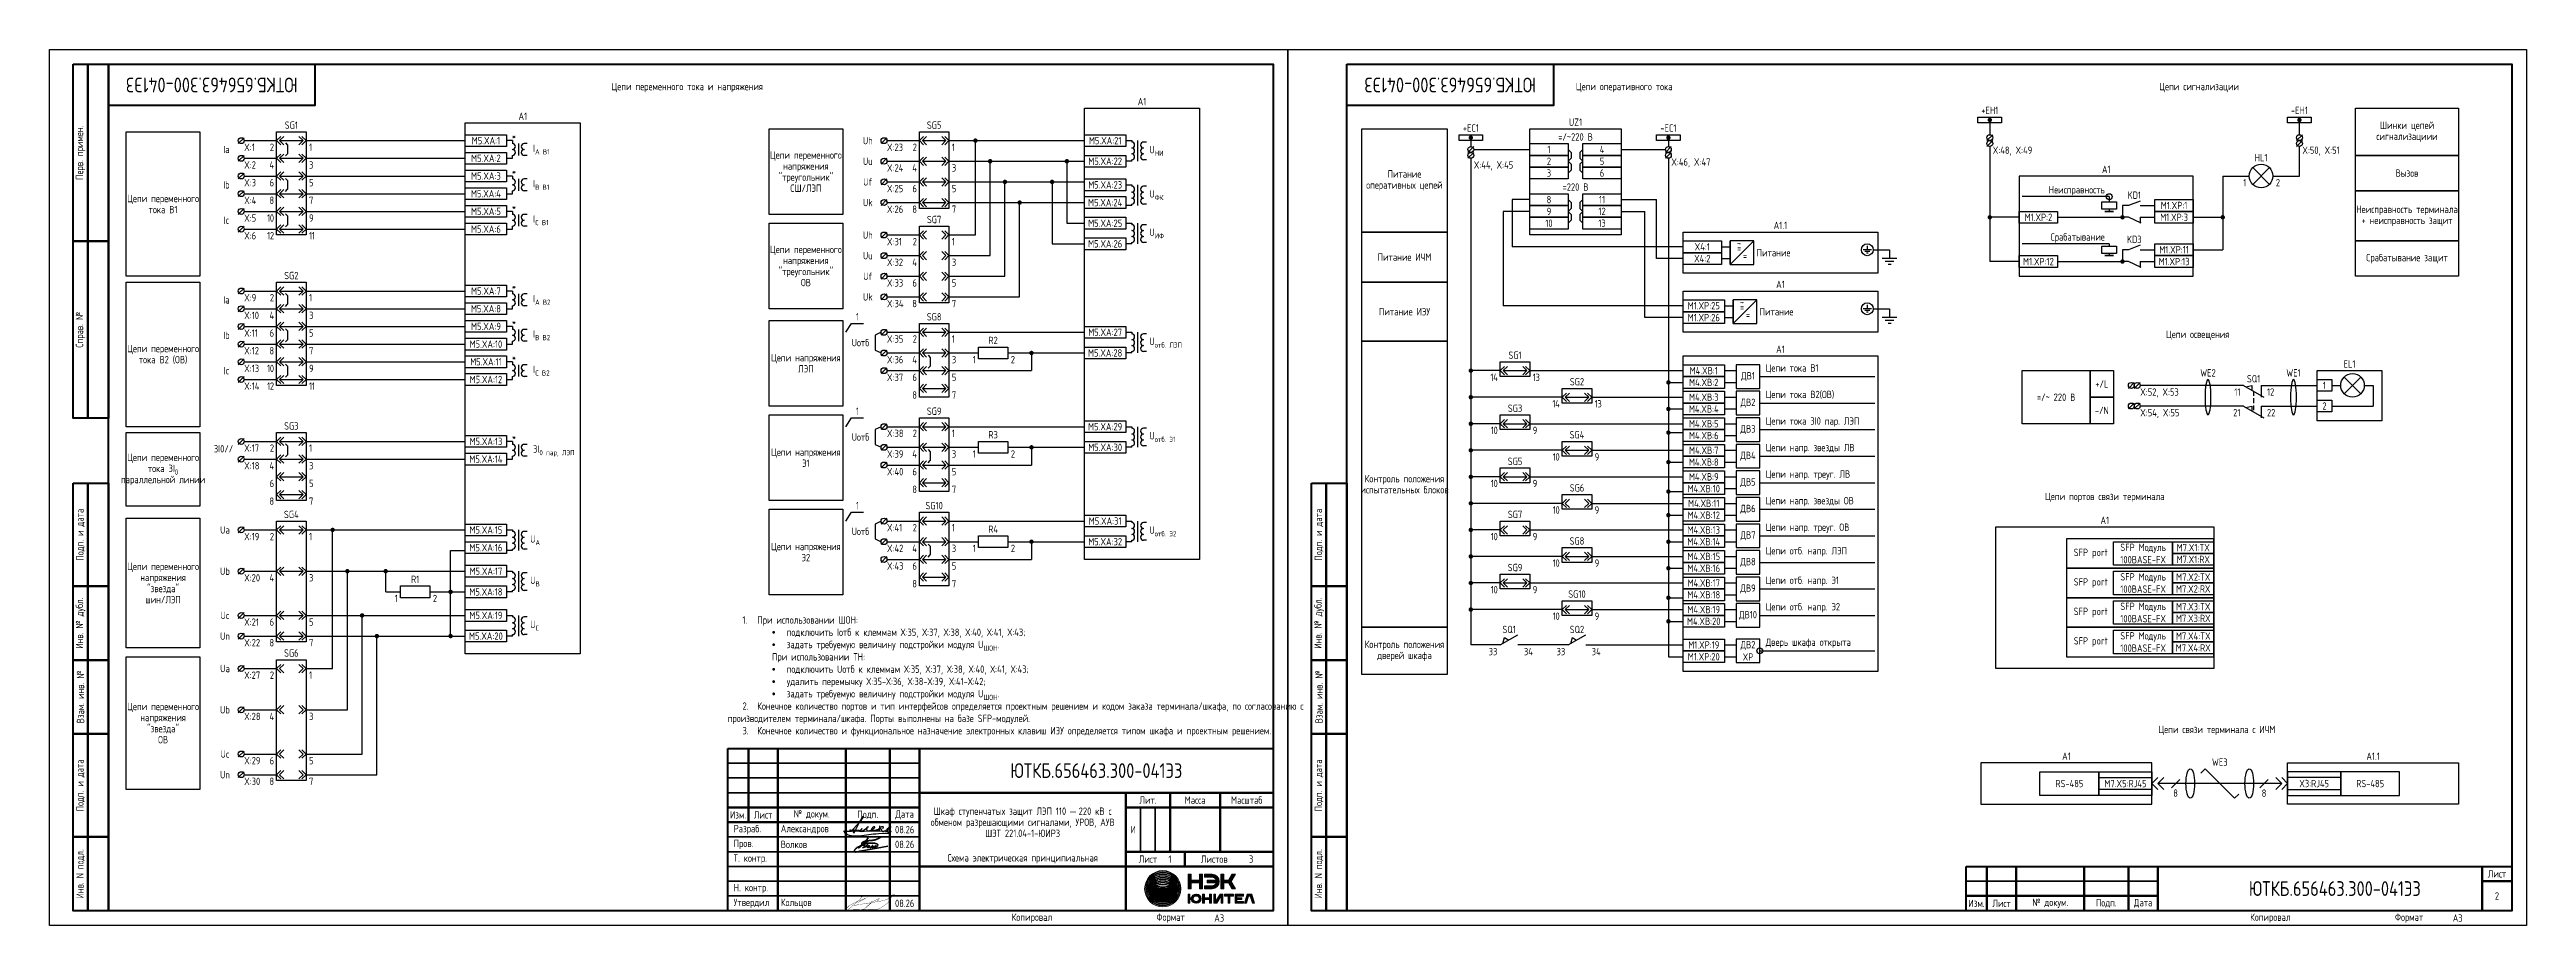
# Model space of a CAD drawing. Header units: millimetres. Extents: x -840 to 1557, y 0 to 584.
# Drawn here: x 0 to 840, y 0 to 297 of the extents above; entities that cross this region are included whole.
import ezdxf

# ---------------------------------------------------------------- set-up
doc = ezdxf.new("R2010")
doc.units = ezdxf.units.MM
doc.linetypes.add('HIDDEN2', pattern=[4.7625, 3.175, -1.5875])
doc.layers.add('Подписи', color=7, linetype='Continuous')
doc.styles.add('Gost_type_A', font='GOST_A.TTF')

msp = doc.modelspace()

# ---------------------------------------------------------------- texts
at = {"char_height": 5, "width": 70, "attachment_point": 5, "rotation": 180, "style": 'Gost_type_A'}
for insert in [(55, 284.88), (475, 284.88)]:
    msp.add_mtext('ЮТКБ.656463.300-041Э3', dxfattribs=dict(at, insert=insert))
at = {"char_height": 2.5, "style": 'Gost_type_A'}
for s, insert, width, attachment_point, line_spacing_factor in [('Цепи переменного тока и напряжения', (216.25, 284), 197.5, 5, 0.9), ('A1', (370.5, 278), 39, 8, 0.9), ('Цепи оперативного тока', (534, 284), 178, 5, 0.9), ('Цепи сигнализации', (729, 284), 197.5, 5, 0.9), ('A1', (160.5, 273), 39, 8, 0.9), ('UZ1', (517.5, 271), 31, 8, 0.9), ('Шинки цепей сигнализациии', (799.49, 269), 35, 5, 0.9), ('=/~220 В', (517.5, 266), 31, 8, 0.9), ('X:48, X:49', (659, 264), 16, 1, 0.9), ('X:50, X:51', (764, 264), 16, 1, 0.9), ('Питание\\Pоперативных цепей', (459.5, 252.5), 29, 5, 0.9), ('X:44, X:45', (483, 259), 16, 1, 0.9), ('X:46, X:47', (550, 260), 16, 1, 0.9), ('A1', (697.5, 255), 59, 8, 0.9), ('Вызов', (799.49, 255), 35, 5, 0.9), ('=220 В', (517.5, 249), 31, 8, 0.9), ('Неисправность', (697, 249), 37, 6, 0.8), ('Неисправность терминала + неисправность защит', (799.49, 240.5), 35, 5, 0.9), ('A1.1', (587, 236), 66, 8, 0.9), ('Питание ИЧМ', (459.5, 226.5), 29, 5, 0.9), ('Срабатывание защит', (799.49, 226), 35, 5, 0.9), ('A1', (587, 216), 66, 8, 0.9), ('Питание ИЭУ', (459.5, 208), 29, 5, 0.9), ('A1', (587, 194), 66, 8, 0.9), ('Цепи портов связи терминала', (697, 145), 197, 5, 0.9), ('A1', (697, 136), 74.0002, 8, 0.9), ('Цепи связи терминала с ИЧМ', (735, 66), 198, 5, 0.9), ('A1', (684, 56), 58.0002, 8, 0.9), ('A1.1', (788, 56), 58.0002, 8, 0.9), ('Шкаф ступенчатых защит ЛЭП 110 {\\fArial|b0|i0|c204|p34;– }220 кВ с обменом разрешающими сигналами, УРОВ, АУВ\\PШЭТ 221.04-1-ЮИРЗ ', (330, 34.88), 68, 5, 0.9)]:
    msp.add_mtext(s, dxfattribs=dict(at, insert=insert, width=width, attachment_point=attachment_point, line_spacing_factor=line_spacing_factor))
at = {"style": 'Gost_type_A'}
for s, insert, char_height, width, attachment_point in [('+EH1', (658, 275), 2.5, 10, 8), ('-EH1', (763, 275), 2.5, 10, 8), ('+EC1', (482, 269), 2.5, 10, 8), ('-EC1', (549, 269), 2.5, 10, 8), ('M5.XA:2', (147.99, 260), 2.5, 14.018, 5), ('M5.XA:1', (148, 266), 2.5, 14, 5), ('*', (157.5, 267.5), 2.5, 3, 5), ('\\A1;I{\\H0.7x;\\S^ A В1;}', (164, 263), 2.5, 8, 4), ('M5.XA:21', (358, 266), 2.5, 14, 5), ('\\A1;U{\\H0.7x;\\S^ НИ;}', (373, 262.5), 2.5, 12, 4), ('1', (508.5, 263), 2.5, 13, 5), ('4', (526.5, 263), 2.5, 13, 5), ('HL1', (750, 259), 2.5, 14, 8), ('M5.XA:3', (148, 254), 2.5, 14, 5), ('*', (157.5, 255.5), 2.5, 3, 5), ('\\A1;I{\\H0.7x;\\S^ В B1;}', (164, 251), 2.5, 8, 4), ('M5.XA:23', (358, 251), 2.5, 14, 5), ('M5.XA:22', (357.99, 259), 2.5, 14.018, 5), ('3', (508.5, 255), 2.5, 13, 5), ('2', (508.5, 259), 2.5, 13, 5), ('5', (526.5, 259), 2.5, 13, 5), ('6', (526.5, 255), 2.5, 13, 5), ('1', (745, 253), 2.5, 6, 3), ('2', (755, 253), 2.5, 6, 1), ('M5.XA:4', (147.99, 247.99), 2.5, 14.018, 5), ('*', (157.5, 243.5), 2.5, 3, 5), ('M5.XA:24', (357.99, 244.99), 2.5, 14.018, 5), ('\\A1;{\\H1x;U\\H0.7x;\\S^ ФК;}', (373, 247.5), 2.5, 12, 4), ('8', (508.5, 246), 2.5, 13, 5), ('11', (526.5, 246), 2.5, 13, 5), ('KD1', (707, 247.5), 2.5, 8, 5), ('M1.XP:1', (720.5, 244), 2.5, 13, 5), ('M5.XA:6', (147.99, 235.99), 2.5, 14.018, 5), ('M5.XA:5', (148, 242), 2.5, 14, 5), ('\\A1;I{\\H0.7x;\\S^ C B1;}', (164, 239), 2.5, 8, 4), ('M5.XA:25', (358, 238), 2.5, 14, 5), ('\\A1;U{\\H0.7x;\\S^ ИФ;}', (373, 234.5), 2.5, 12, 4), ('10', (508.5, 238), 2.5, 13, 5), ('9', (508.5, 242), 2.5, 13, 5), ('13', (526.5, 238), 2.5, 13, 5), ('12', (526.5, 242), 2.5, 13, 5), ('M1.XP:2', (674.5, 240), 2.5, 13, 5), ('M1.XP:3', (720.5, 240), 2.5, 13, 5), ('M5.XA:26', (357.99, 231), 2.5, 14.018, 5), ('X4:2', (560.5, 226), 2.5, 13, 5), ('X4:1', (560.5, 230), 2.5, 13, 5), ('~', (573, 231.03), 2.5, 2.7, 5), ('=', (573, 229.53), 2.5, 6, 5), ('=', (575, 227), 2.5, 6, 5), ('Питание', (584.67, 227.99), 2.5, 11.3452, 5), ('KD3', (707, 232.5), 2.5, 8, 5), ('M1.XP:11', (720.5, 229), 2.5, 13, 5), ('M1.XP:12', (674.5, 225), 2.5, 13, 5), ('M1.XP:13', (720.5, 225), 2.5, 13, 5), ('M5.XA:8', (147.99, 208.99), 2.5, 14.018, 5), ('M5.XA:7', (148, 215), 2.5, 14, 5), ('*', (157.5, 216.5), 2.5, 3, 5), ('\\A1;I{\\H0.7x;\\S^ A B2;}', (164, 212), 2.5, 8, 4), ('M1.XP:25', (561, 210), 2.5, 13.9956, 5), ('~', (574, 211.03), 2.5, 2.7, 5), ('M5.XA:9', (148, 203), 2.5, 14, 5), ('*', (157.5, 204.5), 2.5, 3, 5), ('\\A1;I{\\H0.7x;\\S^ В B2;}', (164, 200), 2.5, 8, 4), ('M5.XA:27', (357.99, 201), 2.5, 14.018, 5), ('M1.XP:26', (561, 206), 2.5, 13.9956, 5), ('=', (574, 209.53), 2.5, 6, 5), ('=', (576, 207), 2.5, 6, 5), ('Питание', (585.67, 207.99), 2.5, 11.3452, 5), ('M5.XA:10', (147.99, 196.99), 2.5, 14.018, 5), ('M5.XA:28', (357.99, 194), 2.5, 14.018, 5), ('\\A1;U{\\H0.7x;\\S^ отб. ЛЭП;}', (373, 197.5), 2.5, 12, 4), ('M5.XA:12', (147.99, 185), 2.5, 14.018, 5), ('M5.XA:11', (148, 191), 2.5, 14, 5), ('*', (157.5, 192.5), 2.5, 3, 5), ('\\A1;I{\\H0.7x;\\S^ C B2;}', (164, 188), 2.5, 8, 4), ('M4.XВ:2', (561, 184), 2.5, 14, 5), ('M4.XВ:1', (561, 188), 2.5, 14, 5), ('ДВ1', (576, 186), 2.5, 7.9998, 5), ('Цепи тока В1', (582, 187), 2.5, 27.8465, 7), ('WE2', (732, 186), 2.5, 10, 8), ('SQ1', (747.46, 184), 2.5, 10, 8), ('WE1', (761, 186), 2.5, 10, 8), ('M4.XВ:3', (561, 179), 2.5, 14, 5), ('ДВ2', (576, 177), 2.5, 7.9998, 5), ('Цепи тока В2(ОВ)', (582, 178), 2.5, 27.8465, 7), ('11', (743, 182), 2.5, 6, 3), ('12', (752, 182), 2.5, 6, 1), ('2', (771.5, 176), 2.5, 5, 5), ('1', (771.5, 183), 2.5, 5, 5), ('M5.XA:29', (357.99, 169), 2.5, 14.018, 5), ('M4.XВ:4', (561, 175), 2.5, 14, 5), ('M4.XВ:5', (561, 170), 2.5, 14, 5), ('ДВ3', (576, 168), 2.5, 7.9998, 5), ('Цепи тока 3I0 пар. ЛЭП', (582, 169), 2.5, 31.722, 7), ('21', (743, 175), 2.5, 6, 3), ('22', (752, 175), 2.5, 6, 1), ('M5.XA:13', (148, 164.01), 2.5, 14, 5), ('*', (157.5, 165.5), 2.5, 3, 5), ('\\A1;3I{\\H0.7x;\\S^ 0 пар, ЛЭП;}', (164, 161), 2.5, 8, 4), ('M5.XA:30', (357.99, 162), 2.5, 14.018, 5), ('\\A1;U{\\H0.7x;\\S^ отб. Э1;}', (373, 165.5), 2.5, 12, 4), ('M4.XВ:6', (561, 166), 2.5, 14, 5), ('M4.XВ:7', (561, 161), 2.5, 14, 5), ('ДВ4', (576, 159), 2.5, 7.9998, 5), ('Цепи напр. звезды ЛВ', (582, 160), 2.5, 27.8465, 7), ('M5.XA:14', (147.99, 158), 2.5, 14.018, 5), ('M4.XВ:8', (561, 157), 2.5, 14, 5), ('M4.XВ:9', (561, 152), 2.5, 14, 5), ('ДВ5', (576, 150), 2.5, 7.9998, 5), ('Цепи напр. треуг. ЛВ', (582, 151), 2.5, 27.8465, 7), ('M4.XВ:10', (561, 148), 2.5, 14, 5), ('M4.XВ:11', (561, 143), 2.5, 14, 5), ('Цепи напр. звезды ОВ', (582, 142), 2.5, 27.8465, 7), ('M5.XA:15', (148, 134), 2.5, 14, 5), ('M5.XA:31', (357.99, 137), 2.5, 14.018, 5), ('\\A1;U{\\H0.7x;\\S^ отб. Э2;}', (373, 133.5), 2.5, 12, 4), ('M4.XВ:13', (561, 134), 2.5, 14, 5), ('M4.XВ:12', (561, 139), 2.5, 14, 5), ('ДВ6', (576, 141), 2.5, 7.9998, 5), ('Цепи напр. треуг. ОВ', (582, 133), 2.5, 27.8465, 7), ('M5.XA:16', (147.99, 127.99), 2.5, 14.018, 5), ('\\A1;U{\\H0.7x;\\S^ A;}', (163, 130.5), 2.5, 12, 4), ('M5.XA:32', (357.99, 130), 2.5, 14.018, 5), ('M4.XВ:14', (561, 130), 2.5, 14, 5), ('M4.XВ:15', (561, 125), 2.5, 14, 5), ('ДВ7', (576, 132), 2.5, 7.9998, 5), ('Цепи отб. напр. ЛЭП', (582, 125), 2.5, 27.8465, 7), ('SFP port', (698, 126), 2.5, 20, 6), ('SFP Mодуль 100BASE-FX', (710, 126), 2.5, 19.9998, 5), ('M7.X1:TX', (727, 128), 2.5, 14, 5), ('M5.XA:17', (148, 120), 2.5, 14, 5), ('\\A1;U{\\H0.7x;\\S^ B;}', (163, 116.5), 2.5, 12, 4), ('M4.XВ:16', (561, 121), 2.5, 14, 5), ('ДВ8', (576, 123), 2.5, 7.9998, 5), ('Цепи отб. напр. Э1', (582, 115), 2.5, 27.8465, 7), ('SFP port', (698, 116), 2.5, 20, 6), ('SFP Mодуль 100BASE-FX', (710, 116), 2.5, 19.9998, 5), ('M7.X2:TX', (727, 118), 2.5, 14, 5), ('M7.X1:RX', (727, 124), 2.5, 14, 5), ('M5.XA:18', (147.99, 112.99), 2.5, 14.018, 5), ('M4.XВ:18', (561, 112), 2.5, 14, 5), ('M4.XВ:17', (561, 116), 2.5, 14, 5), ('ДВ9', (576, 114), 2.5, 7.9998, 5), ('SFP Mодуль 100BASE-FX', (710, 106), 2.5, 19.9998, 5), ('M7.X2:RX', (727, 114), 2.5, 14, 5), ('M7.X3:TX', (727, 108), 2.5, 14, 5), ('M5.XA:19', (148, 105), 2.5, 14, 5), ('\\A1;U{\\H0.7x;\\S^ C;}', (163, 101.5), 2.5, 12, 4), ('\\A1;\\P\\P\\P\\P\\pxi2,t4;1.^IПри использовании ШОН:\\P\\pi6,t4,5,8;{\\fSymbol|b0|i0|c2|p18;·^I}подключить Iотб к клеммам {\\A0;Х:35, Х:37, Х:38, Х:40, Х:41, Х:43};\\P{\\fSymbol|b0|i0|c2|p18;·^I}задать требуемую величину подстройки модуля U{\\H0.7x;\\S^ ШОН;\\H1.42857x;.\\P\\pi4,t4;}При использовании ТН:\\P\\pi6,t4,5,8;{\\fSymbol|b0|i0|c2|p18;·^I}подключить Uотб к клеммам {\\A0;Х:35, Х:37, Х:38, Х:40, Х:41, Х:43};\\P{\\fSymbol|b0|i0|c2|p18;·^I}удалить перемычку {\\A0;Х:35-Х:36, Х:38-Х:39, Х:41-Х:42};\\P{\\fSymbol|b0|i0|c2|p18;·^I}задать требуемую величину подстройки модуля U{\\H0.7x;\\S^ ШОН;\\H1.42857x;.\\P\\pi2,t4;2.^IКонечное количество портов и тип интерфейсов определяется проектным решением и кодом заказа терминала/шкафа, по согласованию с производителем терминала/шкафа. Порты выполнены на базе SFP-модулей.\\P3.^IКонечное количество и функциональное назначение электронных клавиш ИЭУ определяется типом шкафа и проектным решением.}', (230, 64), 2.5, 180, 7), ('SQ1', (495, 99), 2.5, 10, 8), ('SQ2', (518, 99), 2.5, 10, 8), ('M4.XВ:20', (561, 103), 2.5, 14, 5), ('M4.XВ:19', (561, 107), 2.5, 14, 5), ('ДВ10', (576, 105), 2.5, 7.9998, 5), ('Цепи отб. напр. Э2', (582, 106), 2.5, 27.8465, 7), ('SFP port', (698, 106), 2.5, 20, 6), ('M7.X3:RX', (727, 104), 2.5, 14, 5), ('M5.XA:20', (147.99, 97.99), 2.5, 14.018, 5), ('33', (491, 94), 2.5, 6, 3), ('34', (500, 94), 2.5, 6, 1), ('33', (514, 94), 2.5, 6, 3), ('34', (523, 94), 2.5, 6, 1), ('M1.XP:19', (561, 95), 2.5, 14, 5), ('ДВ2 XP', (576, 93), 2.5, 7.9998, 5), ('Дверь шкафа открыта', (582, 94), 2.5, 37, 7), ('SFP port', (698, 96), 2.5, 20, 6), ('SFP Mодуль 100BASE-FX', (710, 96), 2.5, 19.9998, 5), ('M7.X4:RX', (727, 94), 2.5, 14, 5), ('M7.X4:TX', (727, 98), 2.5, 14, 5), ('M1.XP:20', (561, 91), 2.5, 14, 5), ('ЮТКБ.656463.300-041Э3', (355, 52.38), 5, 120, 5), ('WE3', (736, 54), 2.5, 20, 8), ('RS-485', (685, 48), 2.5, 19.9998, 5), ('M7.X5:RJ45', (704, 48), 2.5, 18.0002, 5), ('8', (721, 46), 2.5, 20, 2), ('8', (751, 46), 2.5, 20, 2), ('X3:RJ45', (768, 48), 2.5, 18.0002, 5), ('RS-485', (787, 48), 2.5, 19.9998, 5), ('Александров', (248, 32.38), 2.5, 22, 4), ('08.26', (290, 32.38), 2.5, 10, 5), ('И', (367.5, 32.37), 2.5, 5, 5), ('Волков', (248, 27.38), 2.5, 22, 4), ('08.26', (290, 27.38), 2.5, 10, 5), ('Схема электрическая принципиальная', (330, 20.88), 2.5, 70, 8), ('1', (380, 22.37), 2.5, 10, 5), ('3', (407.5, 22.37), 2.5, 15, 5), ('Кольцов', (248, 7.38), 2.5, 22, 4), ('08.26', (290, 7.38), 2.5, 10, 5), ('ЮТКБ.656463.300-041Э3', (775, 12.38), 5, 120, 5), ('2', (830, 9.88), 2.5, 10, 5), ('A3', (395, 2.38), 2.5, 20, 4), ('A3', (815, 2.38), 2.5, 20, 4)]:
    msp.add_mtext(s, dxfattribs=dict(at, insert=insert, char_height=char_height, width=width, attachment_point=attachment_point))
at = {"lineweight": 25, "char_height": 2.5, "line_spacing_factor": 0.9, "style": 'Gost_type_A'}
for s, insert, width, attachment_point in [('SG1', (82, 270), 10, 8), ('SG5', (300, 270), 10, 8), ('Ia', (60, 263), 10, 5), ('X:1', (66, 265), 10, 1), ('{\\T0.9;2}', (76, 265), 5, 3), ('{\\T0.9;1}', (88, 265), 5, 1), ('Цепи переменного напряжения\\P"треугольник"\\PСШ/ЛЭП', (256.5, 255.5), 25, 5), ('Uh', (277.5, 266), 11, 5), ('X:23', (284, 265), 8, 1), ('{\\T0.9;2}', (294, 265), 5, 3), ('{\\T0.9;1}', (306, 265), 5, 1), ('Ib', (60, 251), 10, 5), ('X:2', (66, 259), 10, 1), ('X:3', (66, 253), 10, 1), ('{\\T0.9;4}', (76, 259), 5, 3), ('{\\T0.9;6}', (76, 253), 5, 3), ('{\\T0.9;3}', (88, 259), 5, 1), ('{\\T0.9;5}', (88, 253), 5, 1), ('Uu', (277.5, 259), 11, 5), ('Uf', (277.5, 252), 11, 5), ('X:24', (284, 258), 8, 1), ('{\\T0.9;4}', (294, 258), 5, 3), ('{\\T0.9;3}', (306, 258), 5, 1), ('Цепи переменного тока В1', (38.5, 244.5), 25, 5), ('X:4', (66, 247), 10, 1), ('{\\T0.9;8}', (76, 247), 5, 3), ('{\\T0.9;7}', (88, 247), 5, 1), ('Uk', (277.5, 245), 11, 5), ('X:25', (284, 251), 8, 1), ('X:26', (284, 244), 8, 1), ('{\\T0.9;8}', (294, 244), 5, 3), ('{\\T0.9;6}', (294, 251), 5, 3), ('{\\T0.9;7}', (306, 244), 5, 1), ('{\\T0.9;5}', (306, 251), 5, 1), ('Ic', (60, 239), 10, 5), ('X:5', (66, 241), 10, 1), ('{\\T0.9;10}', (76, 241), 5, 3), ('{\\T0.9;9}', (88, 241), 5, 1), ('Uh', (277.5, 234), 11, 5), ('SG7', (300, 238), 10, 8), ('X:6', (66, 235), 10, 1), ('{\\T0.9;12}', (76, 235), 5, 3), ('{\\T0.9;11}', (88, 235), 5, 1), ('Цепи переменного напряжения\\P"треугольник"\\PОВ', (256.5, 223.5), 25, 5), ('Uu', (277.5, 227), 11, 5), ('X:31', (284, 233), 8, 1), ('{\\T0.9;2}', (294, 233), 5, 3), ('{\\T0.9;1}', (306, 233), 5, 1), ('SG2', (82, 219), 10, 8), ('Uf', (277.5, 220), 11, 5), ('X:32', (284, 226), 8, 1), ('X:33', (284, 219), 8, 1), ('{\\T0.9;4}', (294, 226), 5, 3), ('{\\T0.9;6}', (294, 219), 5, 3), ('{\\T0.9;3}', (306, 226), 5, 1), ('{\\T0.9;5}', (306, 219), 5, 1), ('Ia', (60, 212), 10, 5), ('X:9', (66, 214), 10, 1), ('{\\T0.9;2}', (76, 214), 5, 3), ('{\\T0.9;1}', (88, 214), 5, 1), ('Uk', (277.5, 213), 11, 5), ('X:34', (284, 212), 8, 1), ('{\\T0.9;8}', (294, 212), 5, 3), ('{\\T0.9;7}', (306, 212), 5, 1), ('X:10', (66, 208), 10, 1), ('X:11', (66, 202), 10, 1), ('{\\T0.9;4}', (76, 208), 5, 3), ('{\\T0.9;6}', (76, 202), 5, 3), ('{\\T0.9;3}', (88, 208), 5, 1), ('{\\T0.9;5}', (88, 202), 5, 1), ('1', (274, 205), 4, 8), ('SG8', (300, 205), 10, 8), ('Цепи переменного тока В2 (ОВ)', (38.5, 193.5), 25, 5), ('Ib', (60, 200), 10, 5), ('X:12', (66, 196), 10, 1), ('{\\T0.9;8}', (76, 196), 5, 3), ('{\\T0.9;7}', (88, 196), 5, 1), ('Цепи напряжения ЛЭП', (256.5, 190.5), 25, 5), ('\\A1;Uотб', (275, 197.5), 12, 5), ('X:35', (284, 200), 9, 1), ('{\\T0.9;2}', (294, 200), 5, 3), ('{\\T0.9;1}', (306, 200), 5, 1), ('R2', (320, 197), 10, 8), ('SG1', (497, 192), 10, 8), ('Цепи освещения', (728.5, 200), 93, 5), ('Ic', (60, 188), 10, 5), ('X:13', (66, 190), 10, 1), ('{\\T0.9;10}', (76, 190), 5, 3), ('{\\T0.9;9}', (88, 190), 5, 1), ('X:36', (284, 193), 9, 1), ('X:37', (284, 187), 9, 1), ('{\\T0.9;4}', (294, 193), 5, 3), ('{\\T0.9;6}', (294, 187), 5, 3), ('{\\T0.9;3}', (306, 193), 5, 1), ('{\\T0.9;5}', (306, 187), 5, 1), ('{\\T0.9;1}', (314, 193), 5, 3), ('{\\T0.9;2}', (326, 193), 5, 1), ('{\\T0.9;14}', (491, 187), 5, 3), ('{\\T0.9;13}', (503, 187), 5, 1), ('SG2', (518, 183), 10, 8), ('EL1', (780, 189), 21.9942, 8), ('X:14', (66, 184), 10, 1), ('{\\T0.9;12}', (76, 184), 5, 3), ('{\\T0.9;11}', (88, 184), 5, 1), ('{\\T0.9;8}', (294, 181), 5, 3), ('{\\T0.9;7}', (306, 181), 5, 1), ('SG3', (497, 174), 10, 8), ('{\\T0.9;14}', (512, 178), 5, 3), ('{\\T0.9;13}', (524, 178), 5, 1), ('=/~ 220 В', (680.5, 179), 23, 5), ('+/L', (696, 183.5), 8, 5), ('X:52, X:53', (709.01, 182), 17.9949, 1), ('SG3', (82, 168), 10, 8), ('1', (274, 173), 4, 8), ('X:38', (284, 168), 9, 1), ('SG9', (300, 173), 10, 8), ('{\\T0.9;10}', (491, 169), 5, 3), ('{\\T0.9;9}', (503, 169), 5, 1), ('-/N', (696, 174.5), 8, 5), ('X:54, X:55', (709.01, 175), 17.9949, 1), ('\\A1;Цепи переменного тока 3I{\\H0.7x;\\S^ 0;}\\Pпараллельной линии', (38.5, 154.5), 25, 5), ('3I0//', (59, 161.5), 12, 5), ('X:17', (66, 163), 9, 1), ('{\\T0.9;2}', (76, 163), 5, 3), ('{\\T0.9;1}', (88, 163), 5, 1), ('Цепи напряжения Э1', (256.5, 158.5), 25, 5), ('\\A1;Uотб', (275, 165.5), 12, 5), ('X:39', (284, 161), 9, 1), ('{\\T0.9;4}', (294, 161), 5, 3), ('{\\T0.9;2}', (294, 168), 5, 3), ('{\\T0.9;1}', (306, 168), 5, 1), ('{\\T0.9;3}', (306, 161), 5, 1), ('{\\T0.9;1}', (314, 161), 5, 3), ('R3', (320, 165), 10, 8), ('{\\T0.9;2}', (326, 161), 5, 1), ('{\\T0.9;10}', (512, 160), 5, 3), ('SG4', (518, 165), 10, 8), ('{\\T0.9;9}', (524, 160), 5, 1), ('X:18', (66, 157), 9, 1), ('{\\T0.9;4}', (76, 157), 5, 3), ('{\\T0.9;3}', (88, 157), 5, 1), ('X:40', (284, 155), 9, 1), ('{\\T0.9;6}', (294, 155), 5, 3), ('{\\T0.9;5}', (306, 155), 5, 1), ('Контроль положения\\Pиспытательных блоков', (459.5, 149.5), 29, 5), ('SG5', (497, 156), 10, 8), ('{\\T0.9;8}', (76, 145), 5, 3), ('{\\T0.9;6}', (76, 151), 5, 3), ('{\\T0.9;7}', (88, 145), 5, 1), ('{\\T0.9;5}', (88, 151), 5, 1), ('1', (274, 141), 4, 8), ('{\\T0.9;8}', (294, 149), 5, 3), ('SG10', (300, 141), 10, 8), ('{\\T0.9;7}', (306, 149), 5, 1), ('{\\T0.9;10}', (491, 151), 5, 3), ('{\\T0.9;9}', (503, 151), 5, 1), ('SG6', (518, 147), 10, 8), ('Ua', (59.5, 134), 11, 5), ('SG4', (82, 138), 10, 8), ('\\A1;Uотб', (275, 133.5), 12, 5), ('X:41', (284, 136), 9, 1), ('{\\T0.9;2}', (294, 136), 5, 3), ('{\\T0.9;1}', (306, 136), 5, 1), ('R4', (320, 133), 10, 8), ('SG7', (497, 138), 10, 8), ('{\\T0.9;10}', (512, 142), 5, 3), ('{\\T0.9;9}', (524, 142), 5, 1), ('X:19', (66, 133), 8, 1), ('{\\T0.9;2}', (76, 133), 5, 3), ('{\\T0.9;1}', (88, 133), 5, 1), ('Цепи напряжения Э2', (256.5, 126.5), 25, 5), ('X:42', (284, 129), 9, 1), ('{\\T0.9;4}', (294, 129), 5, 3), ('{\\T0.9;3}', (306, 129), 5, 1), ('{\\T0.9;1}', (314, 129), 5, 3), ('{\\T0.9;2}', (326, 129), 5, 1), ('{\\T0.9;10}', (491, 133), 5, 3), ('{\\T0.9;9}', (503, 133), 5, 1), ('SG8', (518, 129), 10, 8), ('Цепи переменного напряжения\\P"звезда"\\Pшин/ЛЭП', (38.5, 116), 25, 5), ('Ub', (59.5, 120), 11, 5), ('X:20', (66, 119), 8, 1), ('{\\T0.9;4}', (76, 119), 5, 3), ('{\\T0.9;3}', (88, 119), 5, 1), ('R1', (124, 116), 10, 8), ('X:43', (284, 123), 9, 1), ('{\\T0.9;6}', (294, 123), 5, 3), ('{\\T0.9;5}', (306, 123), 5, 1), ('SG9', (497, 120), 10, 8), ('{\\T0.9;10}', (512, 124), 5, 3), ('{\\T0.9;9}', (524, 124), 5, 1), ('{\\T0.9;1}', (118, 112), 5, 3), ('{\\T0.9;2}', (130, 112), 5, 1), ('{\\T0.9;8}', (294, 117), 5, 3), ('{\\T0.9;7}', (306, 117), 5, 1), ('{\\T0.9;10}', (491, 115), 5, 3), ('{\\T0.9;9}', (503, 115), 5, 1), ('SG10', (518, 111), 10, 8), ('Uc', (59.5, 105), 11, 5), ('X:21', (66, 104), 8, 1), ('{\\T0.9;6}', (76, 104), 5, 3), ('{\\T0.9;5}', (88, 104), 5, 1), ('{\\T0.9;10}', (512, 106), 5, 3), ('{\\T0.9;9}', (524, 106), 5, 1), ('Un', (59.5, 98), 11, 5), ('X:22', (66, 97), 8, 1), ('{\\T0.9;8}', (76, 97), 5, 3), ('SG6', (82, 91), 10, 8), ('{\\T0.9;7}', (88, 97), 5, 1), ('Контроль положения\\Pдверей шкафа', (459.5, 93), 29, 5), ('Ua', (59.5, 87), 11, 5), ('X:27', (66, 86), 8, 1), ('{\\T0.9;2}', (76, 86), 5, 3), ('{\\T0.9;1}', (88, 86), 5, 1), ('Цепи переменного напряжения\\P"звезда"\\PОВ', (38.5, 68.5), 25, 5), ('Ub', (59.5, 73), 11, 5), ('X:28', (66, 72), 8, 1), ('{\\T0.9;4}', (76, 72), 5, 3), ('{\\T0.9;3}', (88, 72), 5, 1), ('Uc', (59.5, 58), 11, 5), ('Un', (59.5, 51), 11, 5), ('X:29', (66, 57), 8, 1), ('{\\T0.9;6}', (76, 57), 5, 3), ('{\\T0.9;5}', (88, 57), 5, 1), ('X:30', (66, 50), 8, 1), ('{\\T0.9;8}', (76, 50), 5, 3), ('{\\T0.9;7}', (88, 50), 5, 1)]:
    msp.add_mtext(s, dxfattribs=dict(at, insert=insert, width=width, attachment_point=attachment_point))
at = {"color": 6, "insert": (697, 233), "char_height": 2.5, "width": 37, "attachment_point": 6, "line_spacing_factor": 0.8, "style": 'Gost_type_A'}
msp.add_mtext('Срабатывание', dxfattribs=at)

# ---------------------------------------------------------------- blocks, each defined once
blk = doc.blocks.new('Штамп угловой верхний')
at = {"lineweight": 50}
blk.add_lwpolyline([(0, 0), (70, 0), (70, -14), (0, -14)], close=True, dxfattribs=at)
blk = doc.blocks.new('Формат_А3')
blk.add_lwpolyline([(-420, 297), (0, 297), (0, 0), (-420, 0)], close=True)
at = {"lineweight": 50}
blk.add_lwpolyline([(-400, 292), (-5, 292), (-5, 5), (-400, 5)], close=True, dxfattribs=at)
blk = doc.blocks.new('Штамп левый верхний')
at = {"lineweight": 50}
for points in [[(-12, 0), (-7, 0), (-7, -60), (-12, -60)], [(-7, 0), (0, 0), (0, -60), (-7, -60)], [(-12, -60), (-7, -60), (-7, -120), (-12, -120)], [(-7, -60), (0, -60), (0, -120), (-7, -120)]]:
    blk.add_lwpolyline(points, close=True, dxfattribs=at)
at = {"char_height": 2.5, "width": 60, "attachment_point": 5, "rotation": 90, "style": 'Gost_type_A'}
for s, insert in [('Перв. примен.', (-9.5, -30)), ('Справ. №', (-9.5, -90))]:
    blk.add_mtext(s, dxfattribs=dict(at, insert=insert))
blk = doc.blocks.new('Штамп левый нижний')
at = {"lineweight": 50}
for points in [[(-12, 145), (-7, 145), (-7, 110), (-12, 110)], [(-7, 145), (0, 145), (0, 110), (-7, 110)], [(-12, 110), (-7, 110), (-7, 85), (-12, 85)], [(-7, 110), (0, 110), (0, 85), (-7, 85)], [(-12, 85), (-7, 85), (-7, 60), (-12, 60)], [(-7, 85), (0, 85), (0, 60), (-7, 60)], [(-12, 60), (-7, 60), (-7, 25), (-12, 25)], [(-7, 60), (0, 60), (0, 25), (-7, 25)], [(-12, 25), (-7, 25), (-7, 0), (-12, 0)], [(-7, 25), (0, 25), (0, 0), (-7, 0)]]:
    blk.add_lwpolyline(points, close=True, dxfattribs=at)
at = {"char_height": 2.5, "attachment_point": 5, "rotation": 90, "style": 'Gost_type_A'}
for s, insert, width in [('Подп. и дата', (-9.5, 127.5), 35), ('Инв. № дубл.', (-9.5, 97.5), 25), ('Взам. инв. №', (-9.5, 72.5), 25), ('Подп. и дата', (-9.5, 42.5), 35), ('Инв. N подл.', (-9.5, 12.5), 25)]:
    blk.add_mtext(s, dxfattribs=dict(at, insert=insert, width=width))
blk = doc.blocks.new('*U16')
at = {"lineweight": 0, "true_color": 0x00cb62}
h = blk.add_hatch(color=112, dxfattribs=at)
h.dxf.hatch_style = 1
edge = h.paths.add_edge_path()
edge.add_spline(control_points=[(-12.47, 6.09), (-15.86, 6.09), (-18.61, 3.34), (-18.61, -0.05)], knot_values=[1, 1, 1, 1, 2, 2, 2, 2], degree=3, periodic=0)
edge.add_spline(control_points=[(-18.61, -0.05), (-18.61, -3.43), (-15.86, -6.19), (-12.47, -6.19)], knot_values=[0, 0, 0, 0, 1, 1, 1, 1], degree=3, periodic=0)
edge.add_spline(control_points=[(-12.47, -6.19), (-9.09, -6.19), (-6.33, -3.43), (-6.33, -0.05)], knot_values=[3, 3, 3, 3, 4, 4, 4, 4], degree=3, periodic=0)
edge.add_spline(control_points=[(-6.33, -0.05), (-6.33, 3.34), (-9.09, 6.09), (-12.47, 6.09)], knot_values=[2, 2, 2, 2, 3, 3, 3, 3], degree=3, periodic=0)
edge = h.paths.add_edge_path(flags=16)
edge.add_spline(control_points=[(-18.23, -0.05), (-18.23, 3.21), (-15.73, 5.95), (-12.47, 5.95)], knot_values=[0, 0, 0, 0, 1, 1, 1, 1], degree=3, periodic=0)
edge.add_spline(control_points=[(-12.47, 5.95), (-9.21, 5.95), (-6.71, 3.21), (-6.71, -0.05)], knot_values=[3, 3, 3, 3, 4, 4, 4, 4], degree=3, periodic=0)
edge.add_spline(control_points=[(-6.71, -0.05), (-6.71, -3.3), (-9.21, -5.83), (-12.47, -5.83)], knot_values=[2, 2, 2, 2, 3, 3, 3, 3], degree=3, periodic=0)
edge.add_spline(control_points=[(-12.47, -5.83), (-15.73, -5.83), (-18.23, -3.3), (-18.23, -0.05)], knot_values=[1, 1, 1, 1, 2, 2, 2, 2], degree=3, periodic=0)
h = blk.add_hatch(color=112, dxfattribs=at)
h.dxf.hatch_style = 1
edge = h.paths.add_edge_path()
edge.add_spline(control_points=[(-12.47, 5.52), (-15.66, 5.52), (-18.25, 3.02), (-18.25, -0.05)], knot_values=[1, 1, 1, 1, 2, 2, 2, 2], degree=3, periodic=0)
edge.add_spline(control_points=[(-18.25, -0.05), (-18.25, -3.11), (-15.66, -5.61), (-12.47, -5.61)], knot_values=[0, 0, 0, 0, 1, 1, 1, 1], degree=3, periodic=0)
edge.add_spline(control_points=[(-12.47, -5.61), (-9.28, -5.61), (-6.69, -3.11), (-6.69, -0.05)], knot_values=[3, 3, 3, 3, 4, 4, 4, 4], degree=3, periodic=0)
edge.add_spline(control_points=[(-6.69, -0.05), (-6.69, 3.02), (-9.28, 5.52), (-12.47, 5.52)], knot_values=[2, 2, 2, 2, 3, 3, 3, 3], degree=3, periodic=0)
edge = h.paths.add_edge_path(flags=16)
edge.add_spline(control_points=[(-17.86, -0.05), (-17.86, 2.9), (-15.53, 5.38), (-12.47, 5.38)], knot_values=[0, 0, 0, 0, 1, 1, 1, 1], degree=3, periodic=0)
edge.add_spline(control_points=[(-12.47, 5.38), (-9.41, 5.38), (-7.08, 2.9), (-7.08, -0.05)], knot_values=[3, 3, 3, 3, 4, 4, 4, 4], degree=3, periodic=0)
edge.add_spline(control_points=[(-7.08, -0.05), (-7.08, -2.99), (-9.41, -5.26), (-12.47, -5.26)], knot_values=[2, 2, 2, 2, 3, 3, 3, 3], degree=3, periodic=0)
edge.add_spline(control_points=[(-12.47, -5.26), (-15.53, -5.26), (-17.86, -2.99), (-17.86, -0.05)], knot_values=[1, 1, 1, 1, 2, 2, 2, 2], degree=3, periodic=0)
h = blk.add_hatch(color=112, dxfattribs=at)
h.dxf.hatch_style = 1
edge = h.paths.add_edge_path()
edge.add_spline(control_points=[(-17.88, -0.05), (-17.88, -2.8), (-15.46, -5.04), (-12.47, -5.04)], knot_values=[0, 0, 0, 0, 1, 1, 1, 1], degree=3, periodic=0)
edge.add_spline(control_points=[(-12.47, -5.04), (-9.49, -5.04), (-7.06, -2.8), (-7.06, -0.05)], knot_values=[3, 3, 3, 3, 4, 4, 4, 4], degree=3, periodic=0)
edge.add_spline(control_points=[(-7.06, -0.05), (-7.06, 2.71), (-9.49, 4.95), (-12.47, 4.95)], knot_values=[2, 2, 2, 2, 3, 3, 3, 3], degree=3, periodic=0)
edge.add_spline(control_points=[(-12.47, 4.95), (-15.46, 4.95), (-17.88, 2.71), (-17.88, -0.05)], knot_values=[1, 1, 1, 1, 2, 2, 2, 2], degree=3, periodic=0)
edge = h.paths.add_edge_path(flags=16)
edge.add_spline(control_points=[(-17.5, -0.05), (-17.5, 2.58), (-15.33, 4.8), (-12.47, 4.8)], knot_values=[0, 0, 0, 0, 1, 1, 1, 1], degree=3, periodic=0)
edge.add_spline(control_points=[(-12.47, 4.8), (-9.61, 4.8), (-7.44, 2.58), (-7.44, -0.05)], knot_values=[3, 3, 3, 3, 4, 4, 4, 4], degree=3, periodic=0)
edge.add_spline(control_points=[(-7.44, -0.05), (-7.44, -2.67), (-9.61, -4.68), (-12.47, -4.68)], knot_values=[2, 2, 2, 2, 3, 3, 3, 3], degree=3, periodic=0)
edge.add_spline(control_points=[(-12.47, -4.68), (-15.33, -4.68), (-17.5, -2.67), (-17.5, -0.05)], knot_values=[1, 1, 1, 1, 2, 2, 2, 2], degree=3, periodic=0)
h = blk.add_hatch(color=112, dxfattribs=at)
h.dxf.hatch_style = 1
edge = h.paths.add_edge_path()
edge.add_spline(control_points=[(-7.44, -0.05), (-7.44, 0.28), (-7.47, 0.6), (-7.54, 0.91)], knot_values=[3, 3, 3, 3, 3.12466, 3.12466, 3.12466, 3.12466], degree=3, periodic=0)
edge.add_spline(control_points=[(-7.54, 0.91), (-8.04, 2.89), (-10.06, 4.37), (-12.47, 4.37)], knot_values=[2, 2, 2, 2, 2.864772, 2.864772, 2.864772, 2.864772], degree=3, periodic=0)
edge.add_spline(control_points=[(-12.47, 4.37), (-14.88, 4.37), (-16.9, 2.89), (-17.4, 0.91)], knot_values=[1.135231, 1.135231, 1.135231, 1.135231, 2, 2, 2, 2], degree=3, periodic=0)
edge.add_spline(control_points=[(-17.4, 0.91), (-17.47, 0.6), (-17.5, 0.28), (-17.5, -0.05)], knot_values=[0.875337, 0.875337, 0.875337, 0.875337, 1, 1, 1, 1], degree=3, periodic=0)
edge.add_spline(control_points=[(-17.5, -0.05), (-17.5, -0.39), (-17.46, -0.73), (-17.39, -1.05)], knot_values=[1, 1, 1, 1, 1.132178, 1.132178, 1.132178, 1.132178], degree=3, periodic=0)
edge.add_spline(control_points=[(-17.39, -1.05), (-16.87, -3), (-14.86, -4.46), (-12.47, -4.46)], knot_values=[0, 0, 0, 0, 0.858028, 0.858028, 0.858028, 0.858028], degree=3, periodic=0)
edge.add_spline(control_points=[(-12.47, -4.46), (-10.08, -4.46), (-8.07, -3), (-7.55, -1.05)], knot_values=[3.141968, 3.141968, 3.141968, 3.141968, 4, 4, 4, 4], degree=3, periodic=0)
edge.add_spline(control_points=[(-7.55, -1.05), (-7.48, -0.73), (-7.44, -0.39), (-7.44, -0.05)], knot_values=[2.867825, 2.867825, 2.867825, 2.867825, 3, 3, 3, 3], degree=3, periodic=0)
edge = h.paths.add_edge_path(flags=16)
edge.add_spline(control_points=[(-17.16, -0.05), (-17.16, 0.24), (-17.12, 0.51), (-17.05, 0.77)], knot_values=[1, 1, 1, 1, 1.132889, 1.132889, 1.132889, 1.132889], degree=3, periodic=0)
edge.add_spline(control_points=[(-17.05, 0.77), (-16.64, 2.71), (-14.81, 4.23), (-12.47, 4.23)], knot_values=[0, 0, 0, 0, 0.878882, 0.878882, 0.878882, 0.878882], degree=3, periodic=0)
edge.add_spline(control_points=[(-12.47, 4.23), (-10.13, 4.23), (-8.3, 2.71), (-7.89, 0.77)], knot_values=[3.121118, 3.121118, 3.121118, 3.121118, 4, 4, 4, 4], degree=3, periodic=0)
edge.add_spline(control_points=[(-7.89, 0.77), (-7.82, 0.51), (-7.78, 0.24), (-7.78, -0.05)], knot_values=[2.867111, 2.867111, 2.867111, 2.867111, 3, 3, 3, 3], degree=3, periodic=0)
edge.add_spline(control_points=[(-7.78, -0.05), (-7.78, -0.34), (-7.82, -0.63), (-7.9, -0.9)], knot_values=[3, 3, 3, 3, 3.139265, 3.139265, 3.139265, 3.139265], degree=3, periodic=0)
edge.add_spline(control_points=[(-7.9, -0.9), (-8.33, -2.78), (-10.15, -4.11), (-12.47, -4.11), (-14.79, -4.11), (-16.61, -2.78), (-17.04, -0.9)], knot_values=[1.128324, 1.128324, 1.128324, 1.128324, 2, 2, 2, 2.871676, 2.871676, 2.871676, 2.871676], degree=3, periodic=0)
edge.add_spline(control_points=[(-17.04, -0.9), (-17.12, -0.63), (-17.16, -0.34), (-17.16, -0.05)], knot_values=[0.860735, 0.860735, 0.860735, 0.860735, 1, 1, 1, 1], degree=3, periodic=0)
edge = h.paths.add_edge_path(flags=0)
edge.add_spline(control_points=[(-16.8, -0.05), (-16.8, 0.19), (-16.76, 0.42), (-16.7, 0.64)], knot_values=[1, 1, 1, 1, 1.129952, 1.129952, 1.129952, 1.129952], degree=3, periodic=0)
edge.add_spline(control_points=[(-16.7, 0.64), (-16.34, 2.32), (-14.64, 3.65), (-12.47, 3.65)], knot_values=[0, 0, 0, 0, 0.883348, 0.883348, 0.883348, 0.883348], degree=3, periodic=0)
edge.add_spline(control_points=[(-12.47, 3.65), (-10.3, 3.65), (-8.6, 2.32), (-8.24, 0.64)], knot_values=[3.11667, 3.11667, 3.11667, 3.11667, 4, 4, 4, 4], degree=3, periodic=0)
edge.add_spline(control_points=[(-8.24, 0.64), (-8.18, 0.42), (-8.14, 0.19), (-8.14, -0.05)], knot_values=[2.870028, 2.870028, 2.870028, 2.870028, 3, 3, 3, 3], degree=3, periodic=0)
edge.add_spline(control_points=[(-8.14, -0.05), (-8.14, -0.29), (-8.18, -0.53), (-8.25, -0.76)], knot_values=[3, 3, 3, 3, 3.135947, 3.135947, 3.135947, 3.135947], degree=3, periodic=0)
edge.add_spline(control_points=[(-8.25, -0.76), (-8.63, -2.39), (-10.32, -3.54), (-12.47, -3.54)], knot_values=[2, 2, 2, 2, 2.876458, 2.876458, 2.876458, 2.876458], degree=3, periodic=0)
edge.add_spline(control_points=[(-12.47, -3.54), (-14.63, -3.54), (-16.31, -2.39), (-16.69, -0.76)], knot_values=[1.12352, 1.12352, 1.12352, 1.12352, 2, 2, 2, 2], degree=3, periodic=0)
edge.add_spline(control_points=[(-16.69, -0.76), (-16.76, -0.53), (-16.8, -0.29), (-16.8, -0.05)], knot_values=[0.864077, 0.864077, 0.864077, 0.864077, 1, 1, 1, 1], degree=3, periodic=0)
edge = h.paths.add_edge_path(flags=0)
edge.add_spline(control_points=[(-16.43, -0.05), (-16.43, 0.14), (-16.41, 0.33), (-16.35, 0.5)], knot_values=[1, 1, 1, 1, 1.126377, 1.126377, 1.126377, 1.126377], degree=3, periodic=0)
edge.add_spline(control_points=[(-16.35, 0.5), (-16.03, 1.93), (-14.48, 3.08), (-12.47, 3.08)], knot_values=[0, 0, 0, 0, 0.888928, 0.888928, 0.888928, 0.888928], degree=3, periodic=0)
edge.add_spline(control_points=[(-12.47, 3.08), (-10.46, 3.08), (-8.91, 1.93), (-8.59, 0.5)], knot_values=[3.111075, 3.111075, 3.111075, 3.111075, 4, 4, 4, 4], degree=3, periodic=0)
edge.add_spline(control_points=[(-8.59, 0.5), (-8.54, 0.33), (-8.51, 0.14), (-8.51, -0.05)], knot_values=[2.87362, 2.87362, 2.87362, 2.87362, 3, 3, 3, 3], degree=3, periodic=0)
edge.add_spline(control_points=[(-8.51, -0.05), (-8.51, -0.24), (-8.54, -0.43), (-8.6, -0.62)], knot_values=[3, 3, 3, 3, 3.131788, 3.131788, 3.131788, 3.131788], degree=3, periodic=0)
edge.add_spline(control_points=[(-8.6, -0.62), (-8.93, -2), (-10.48, -2.96), (-12.47, -2.96)], knot_values=[2, 2, 2, 2, 2.882553, 2.882553, 2.882553, 2.882553], degree=3, periodic=0)
edge.add_spline(control_points=[(-12.47, -2.96), (-14.46, -2.96), (-16.01, -2), (-16.34, -0.62)], knot_values=[1.117444, 1.117444, 1.117444, 1.117444, 2, 2, 2, 2], degree=3, periodic=0)
edge.add_spline(control_points=[(-16.34, -0.62), (-16.4, -0.43), (-16.43, -0.24), (-16.43, -0.05)], knot_values=[0.868215, 0.868215, 0.868215, 0.868215, 1, 1, 1, 1], degree=3, periodic=0)
edge = h.paths.add_edge_path(flags=0)
edge.add_spline(control_points=[(-16, -0.48), (-16.05, -0.34), (-16.07, -0.19), (-16.07, -0.05), (-16.07, 0.1), (-16.05, 0.24), (-16, 0.37)], knot_values=[0.873534, 0.873534, 0.873534, 0.873534, 1, 1, 1, 1.12176, 1.12176, 1.12176, 1.12176], degree=3, periodic=0)
edge.add_spline(control_points=[(-16, 0.37), (-15.73, 1.55), (-14.32, 2.51), (-12.47, 2.51), (-10.63, 2.51), (-9.21, 1.55), (-8.94, 0.37)], knot_values=[3.103684, 3.103684, 3.103684, 3.103684, 3.999991, 3.999991, 3.999991, 4.896306, 4.896306, 4.896306, 4.896306], degree=3, periodic=0)
edge.add_spline(control_points=[(-8.94, 0.37), (-8.89, 0.24), (-8.87, 0.1), (-8.87, -0.05), (-8.87, -0.19), (-8.9, -0.34), (-8.94, -0.48)], knot_values=[2.878251, 2.878251, 2.878251, 2.878251, 3, 3, 3, 3.126453, 3.126453, 3.126453, 3.126453], degree=3, periodic=0)
edge.add_spline(control_points=[(-8.94, -0.48), (-9.23, -1.61), (-10.64, -2.39), (-12.47, -2.39), (-14.3, -2.39), (-15.71, -1.61), (-16, -0.48)], knot_values=[1.109435, 1.109435, 1.109435, 1.109435, 2.000012, 2.000012, 2.000012, 2.890577, 2.890577, 2.890577, 2.890577], degree=3, periodic=0)
edge = h.paths.add_edge_path(flags=0)
edge.add_spline(control_points=[(-15.71, -0.05), (-15.71, 0.06), (-15.69, 0.16), (-15.65, 0.26)], knot_values=[1, 1, 1, 1, 1.121318, 1.121318, 1.121318, 1.121318], degree=3, periodic=0)
edge.add_spline(control_points=[(-15.65, 0.26), (-15.41, 1.17), (-14.14, 1.93), (-12.47, 1.93)], knot_values=[0, 0, 0, 0, 0.9007, 0.9007, 0.9007, 0.9007], degree=3, periodic=0)
edge.add_spline(control_points=[(-12.47, 1.93), (-10.8, 1.93), (-9.53, 1.17), (-9.29, 0.26)], knot_values=[3.099305, 3.099305, 3.099305, 3.099305, 4, 4, 4, 4], degree=3, periodic=0)
edge.add_spline(control_points=[(-9.29, 0.26), (-9.25, 0.16), (-9.23, 0.06), (-9.23, -0.05)], knot_values=[2.878676, 2.878676, 2.878676, 2.878676, 3, 3, 3, 3], degree=3, periodic=0)
edge.add_spline(control_points=[(-9.23, -0.05), (-9.23, -0.16), (-9.25, -0.26), (-9.3, -0.36)], knot_values=[3, 3, 3, 3, 3.126159, 3.126159, 3.126159, 3.126159], degree=3, periodic=0)
edge.add_spline(control_points=[(-9.3, -0.36), (-9.55, -1.23), (-10.81, -1.81), (-12.47, -1.81), (-14.13, -1.81), (-15.4, -1.23), (-15.64, -0.36)], knot_values=[1.105344, 1.105344, 1.105344, 1.105344, 1.999995, 1.999995, 1.999995, 2.89465, 2.89465, 2.89465, 2.89465], degree=3, periodic=0)
edge.add_spline(control_points=[(-15.64, -0.36), (-15.69, -0.26), (-15.71, -0.16), (-15.71, -0.05)], knot_values=[0.873848, 0.873848, 0.873848, 0.873848, 1, 1, 1, 1], degree=3, periodic=0)
edge = h.paths.add_edge_path(flags=0)
edge.add_spline(control_points=[(-15.35, -0.05), (-15.35, 0.03), (-15.33, 0.09), (-15.29, 0.16)], knot_values=[1, 1, 1, 1, 1.112633, 1.112633, 1.112633, 1.112633], degree=3, periodic=0)
edge.add_spline(control_points=[(-15.29, 0.16), (-15.09, 0.79), (-13.95, 1.36), (-12.47, 1.36)], knot_values=[0, 0, 0, 0, 0.904875, 0.904875, 0.904875, 0.904875], degree=3, periodic=0)
edge.add_spline(control_points=[(-12.47, 1.36), (-11, 1.36), (-9.85, 0.79), (-9.65, 0.16)], knot_values=[3.095133, 3.095133, 3.095133, 3.095133, 4, 4, 4, 4], degree=3, periodic=0)
edge.add_spline(control_points=[(-9.65, 0.16), (-9.61, 0.09), (-9.59, 0.03), (-9.59, -0.05)], knot_values=[2.887357, 2.887357, 2.887357, 2.887357, 3, 3, 3, 3], degree=3, periodic=0)
edge.add_spline(control_points=[(-9.59, -0.05), (-9.59, -0.12), (-9.62, -0.19), (-9.65, -0.26)], knot_values=[3, 3, 3, 3, 3.117814, 3.117814, 3.117814, 3.117814], degree=3, periodic=0)
edge.add_spline(control_points=[(-9.65, -0.26), (-9.87, -0.85), (-11.01, -1.24), (-12.47, -1.24)], knot_values=[2, 2, 2, 2, 2.897768, 2.897768, 2.897768, 2.897768], degree=3, periodic=0)
edge.add_spline(control_points=[(-12.47, -1.24), (-13.93, -1.24), (-15.07, -0.85), (-15.29, -0.26)], knot_values=[1.102221, 1.102221, 1.102221, 1.102221, 2, 2, 2, 2], degree=3, periodic=0)
edge.add_spline(control_points=[(-15.29, -0.26), (-15.33, -0.19), (-15.35, -0.12), (-15.35, -0.05)], knot_values=[0.882198, 0.882198, 0.882198, 0.882198, 1, 1, 1, 1], degree=3, periodic=0)
edge = h.paths.add_edge_path(flags=0)
edge.add_spline(control_points=[(-14.98, -0.05), (-14.98, -0.01), (-14.97, 0.02), (-14.94, 0.05)], knot_values=[0.901648, 0.901648, 0.901648, 0.901648, 1, 1, 1, 1], degree=3, periodic=0)
edge.add_spline(control_points=[(-14.94, 0.05), (-14.79, 0.38), (-13.85, 0.78), (-12.47, 0.78)], knot_values=[0, 0, 0, 0, 0.912829, 0.912829, 0.912829, 0.912829], degree=3, periodic=0)
edge.add_spline(control_points=[(-12.47, 0.78), (-11.09, 0.78), (-10.15, 0.38), (-10, 0.05)], knot_values=[3.087219, 3.087219, 3.087219, 3.087219, 4, 4, 4, 4], degree=3, periodic=0)
edge.add_spline(control_points=[(-10, 0.05), (-9.97, 0.02), (-9.96, -0.01), (-9.96, -0.05)], knot_values=[3, 3, 3, 3, 3.098413, 3.098413, 3.098413, 3.098413], degree=3, periodic=0)
edge.add_spline(control_points=[(-9.96, -0.05), (-9.96, -0.08), (-9.97, -0.12), (-10.01, -0.15)], knot_values=[2.896056, 2.896056, 2.896056, 2.896056, 3, 3, 3, 3], degree=3, periodic=0)
edge.add_spline(control_points=[(-10.01, -0.15), (-10.17, -0.45), (-11.1, -0.67), (-12.47, -0.67)], knot_values=[2, 2, 2, 2, 2.903474, 2.903474, 2.903474, 2.903474], degree=3, periodic=0)
edge.add_spline(control_points=[(-12.47, -0.67), (-13.84, -0.67), (-14.77, -0.45), (-14.93, -0.15)], knot_values=[1.096469, 1.096469, 1.096469, 1.096469, 2, 2, 2, 2], degree=3, periodic=0)
edge.add_spline(control_points=[(-14.93, -0.15), (-14.97, -0.12), (-14.98, -0.08), (-14.98, -0.05)], knot_values=[1, 1, 1, 1, 1.103878, 1.103878, 1.103878, 1.103878], degree=3, periodic=0)
edge = h.paths.add_edge_path(flags=0)
edge.add_spline(control_points=[(-14.59, -0.05), (-14.59, 0.05), (-13.26, 0.06), (-12.47, 0.06)], knot_values=[1, 1, 1, 1, 2, 2, 2, 2], degree=3, periodic=0)
edge.add_spline(control_points=[(-12.47, 0.06), (-11.68, 0.06), (-10.35, 0.05), (-10.35, -0.05)], knot_values=[2, 2, 2, 2, 3, 3, 3, 3], degree=3, periodic=0)
edge.add_spline(control_points=[(-10.35, -0.05), (-10.35, -0.14), (-11.68, -0.15), (-12.47, -0.15)], knot_values=[3, 3, 3, 3, 4, 4, 4, 4], degree=3, periodic=0)
edge.add_spline(control_points=[(-12.47, -0.15), (-13.26, -0.15), (-14.59, -0.14), (-14.59, -0.05)], knot_values=[0, 0, 0, 0, 1, 1, 1, 1], degree=3, periodic=0)
h = blk.add_hatch(color=112, dxfattribs=at)
h.dxf.hatch_style = 1
edge = h.paths.add_edge_path()
edge.add_spline(control_points=[(-16.7, 0.64), (-16.34, 2.32), (-14.64, 3.65), (-12.47, 3.65)], knot_values=[0, 0, 0, 0, 0.883348, 0.883348, 0.883348, 0.883348], degree=3, periodic=0)
edge.add_spline(control_points=[(-12.47, 3.65), (-10.3, 3.65), (-8.6, 2.32), (-8.24, 0.64)], knot_values=[3.11667, 3.11667, 3.11667, 3.11667, 4, 4, 4, 4], degree=3, periodic=0)
edge.add_spline(control_points=[(-8.24, 0.64), (-8.18, 0.42), (-8.14, 0.19), (-8.14, -0.05)], knot_values=[2.870028, 2.870028, 2.870028, 2.870028, 3, 3, 3, 3], degree=3, periodic=0)
edge.add_spline(control_points=[(-8.14, -0.05), (-8.14, -0.29), (-8.18, -0.53), (-8.25, -0.76)], knot_values=[3, 3, 3, 3, 3.135947, 3.135947, 3.135947, 3.135947], degree=3, periodic=0)
edge.add_spline(control_points=[(-8.25, -0.76), (-8.63, -2.39), (-10.32, -3.54), (-12.47, -3.54)], knot_values=[2, 2, 2, 2, 2.876458, 2.876458, 2.876458, 2.876458], degree=3, periodic=0)
edge.add_spline(control_points=[(-12.47, -3.54), (-13.87, -3.54), (-15.07, -3.05), (-15.84, -2.27)], knot_values=[1.431996, 1.431996, 1.431996, 1.431996, 2, 2, 2, 2], degree=3, periodic=0)
edge.add_line((-15.84, -2.27), (-16.12, -2.46))
edge.add_spline(control_points=[(-16.12, -2.46), (-15.26, -3.33), (-13.94, -3.89), (-12.47, -3.89)], knot_values=[0, 0, 0, 0, 0.570003, 0.570003, 0.570003, 0.570003], degree=3, periodic=0)
edge.add_spline(control_points=[(-12.47, -3.89), (-10.25, -3.89), (-8.38, -2.61), (-7.9, -0.9)], knot_values=[3.139265, 3.139265, 3.139265, 3.139265, 4, 4, 4, 4], degree=3, periodic=0)
edge.add_spline(control_points=[(-7.9, -0.9), (-7.84, -0.63), (-7.8, -0.34), (-7.8, -0.05), (-7.8, 0.23), (-7.83, 0.51), (-7.89, 0.77)], knot_values=[2.871676, 2.871676, 2.871676, 2.871676, 3, 3, 3, 3.121118, 3.121118, 3.121118, 3.121118], degree=3, periodic=0)
edge.add_spline(control_points=[(-7.89, 0.77), (-8.35, 2.5), (-10.23, 3.8), (-12.47, 3.8)], knot_values=[2, 2, 2, 2, 2.867111, 2.867111, 2.867111, 2.867111], degree=3, periodic=0)
edge.add_spline(control_points=[(-12.47, 3.8), (-14.71, 3.8), (-16.59, 2.5), (-17.05, 0.77)], knot_values=[1.132889, 1.132889, 1.132889, 1.132889, 2, 2, 2, 2], degree=3, periodic=0)
edge.add_spline(control_points=[(-17.05, 0.77), (-17.11, 0.51), (-17.14, 0.23), (-17.14, -0.05), (-17.14, -0.34), (-17.1, -0.63), (-17.04, -0.9)], knot_values=[0.878882, 0.878882, 0.878882, 0.878882, 1, 1, 1, 1.128324, 1.128324, 1.128324, 1.128324], degree=3, periodic=0)
edge.add_spline(control_points=[(-17.04, -0.9), (-16.88, -1.48), (-16.56, -2.01), (-16.12, -2.46)], knot_values=[0.570003, 0.570003, 0.570003, 0.570003, 0.860735, 0.860735, 0.860735, 0.860735], degree=3, periodic=0)
edge.add_line((-16.12, -2.46), (-15.84, -2.27))
edge.add_spline(control_points=[(-15.84, -2.27), (-16.26, -1.85), (-16.56, -1.33), (-16.69, -0.76)], knot_values=[1.12352, 1.12352, 1.12352, 1.12352, 1.431996, 1.431996, 1.431996, 1.431996], degree=3, periodic=0)
edge.add_spline(control_points=[(-16.69, -0.76), (-16.76, -0.53), (-16.8, -0.29), (-16.8, -0.05)], knot_values=[0.864077, 0.864077, 0.864077, 0.864077, 1, 1, 1, 1], degree=3, periodic=0)
edge.add_spline(control_points=[(-16.8, -0.05), (-16.8, 0.19), (-16.76, 0.42), (-16.7, 0.64)], knot_values=[1, 1, 1, 1, 1.129952, 1.129952, 1.129952, 1.129952], degree=3, periodic=0)
h = blk.add_hatch(color=112, dxfattribs=at)
h.dxf.hatch_style = 1
edge = h.paths.add_edge_path()
edge.add_spline(control_points=[(-16.78, -0.05), (-16.78, -0.29), (-16.75, -0.53), (-16.69, -0.76)], knot_values=[1, 1, 1, 1, 1.12352, 1.12352, 1.12352, 1.12352], degree=3, periodic=0)
edge.add_spline(control_points=[(-16.69, -0.76), (-16.26, -2.22), (-14.53, -3.32), (-12.47, -3.32)], knot_values=[0, 0, 0, 0, 0.864077, 0.864077, 0.864077, 0.864077], degree=3, periodic=0)
edge.add_spline(control_points=[(-12.47, -3.32), (-10.41, -3.32), (-8.68, -2.22), (-8.25, -0.76)], knot_values=[3.135947, 3.135947, 3.135947, 3.135947, 4, 4, 4, 4], degree=3, periodic=0)
edge.add_spline(control_points=[(-8.25, -0.76), (-8.19, -0.53), (-8.17, -0.29), (-8.17, -0.05)], knot_values=[2.876458, 2.876458, 2.876458, 2.876458, 3, 3, 3, 3], degree=3, periodic=0)
edge.add_spline(control_points=[(-8.17, -0.05), (-8.17, 0.19), (-8.19, 0.42), (-8.24, 0.64)], knot_values=[3, 3, 3, 3, 3.11667, 3.11667, 3.11667, 3.11667], degree=3, periodic=0)
edge.add_spline(control_points=[(-8.24, 0.64), (-8.66, 2.11), (-10.39, 3.22), (-12.47, 3.22)], knot_values=[2, 2, 2, 2, 2.870028, 2.870028, 2.870028, 2.870028], degree=3, periodic=0)
edge.add_spline(control_points=[(-12.47, 3.22), (-14.55, 3.22), (-16.28, 2.11), (-16.7, 0.64)], knot_values=[1.129952, 1.129952, 1.129952, 1.129952, 2, 2, 2, 2], degree=3, periodic=0)
edge.add_spline(control_points=[(-16.7, 0.64), (-16.75, 0.42), (-16.78, 0.19), (-16.78, -0.05)], knot_values=[0.883348, 0.883348, 0.883348, 0.883348, 1, 1, 1, 1], degree=3, periodic=0)
edge = h.paths.add_edge_path(flags=16)
edge.add_spline(control_points=[(-16.43, -0.05), (-16.43, 0.14), (-16.41, 0.33), (-16.35, 0.5)], knot_values=[1, 1, 1, 1, 1.126377, 1.126377, 1.126377, 1.126377], degree=3, periodic=0)
edge.add_spline(control_points=[(-16.35, 0.5), (-16.03, 1.93), (-14.48, 3.08), (-12.47, 3.08)], knot_values=[0, 0, 0, 0, 0.888928, 0.888928, 0.888928, 0.888928], degree=3, periodic=0)
edge.add_spline(control_points=[(-12.47, 3.08), (-10.46, 3.08), (-8.91, 1.93), (-8.59, 0.5)], knot_values=[3.111075, 3.111075, 3.111075, 3.111075, 4, 4, 4, 4], degree=3, periodic=0)
edge.add_spline(control_points=[(-8.59, 0.5), (-8.54, 0.33), (-8.51, 0.14), (-8.51, -0.05)], knot_values=[2.87362, 2.87362, 2.87362, 2.87362, 3, 3, 3, 3], degree=3, periodic=0)
edge.add_spline(control_points=[(-8.51, -0.05), (-8.51, -0.24), (-8.54, -0.43), (-8.6, -0.62)], knot_values=[3, 3, 3, 3, 3.131788, 3.131788, 3.131788, 3.131788], degree=3, periodic=0)
edge.add_spline(control_points=[(-8.6, -0.62), (-8.93, -2), (-10.48, -2.96), (-12.47, -2.96)], knot_values=[2, 2, 2, 2, 2.882553, 2.882553, 2.882553, 2.882553], degree=3, periodic=0)
edge.add_spline(control_points=[(-12.47, -2.96), (-14.46, -2.96), (-16.01, -2), (-16.34, -0.62)], knot_values=[1.117444, 1.117444, 1.117444, 1.117444, 2, 2, 2, 2], degree=3, periodic=0)
edge.add_spline(control_points=[(-16.34, -0.62), (-16.4, -0.43), (-16.43, -0.24), (-16.43, -0.05)], knot_values=[0.868215, 0.868215, 0.868215, 0.868215, 1, 1, 1, 1], degree=3, periodic=0)
edge = h.paths.add_edge_path(flags=0)
edge.add_spline(control_points=[(-16, -0.48), (-16.05, -0.34), (-16.07, -0.19), (-16.07, -0.05), (-16.07, 0.1), (-16.05, 0.24), (-16, 0.37)], knot_values=[0.873534, 0.873534, 0.873534, 0.873534, 1, 1, 1, 1.12176, 1.12176, 1.12176, 1.12176], degree=3, periodic=0)
edge.add_spline(control_points=[(-16, 0.37), (-15.73, 1.55), (-14.32, 2.51), (-12.47, 2.51), (-10.63, 2.51), (-9.21, 1.55), (-8.94, 0.37)], knot_values=[3.103684, 3.103684, 3.103684, 3.103684, 3.999991, 3.999991, 3.999991, 4.896306, 4.896306, 4.896306, 4.896306], degree=3, periodic=0)
edge.add_spline(control_points=[(-8.94, 0.37), (-8.89, 0.24), (-8.87, 0.1), (-8.87, -0.05), (-8.87, -0.19), (-8.9, -0.34), (-8.94, -0.48)], knot_values=[2.878251, 2.878251, 2.878251, 2.878251, 3, 3, 3, 3.126453, 3.126453, 3.126453, 3.126453], degree=3, periodic=0)
edge.add_spline(control_points=[(-8.94, -0.48), (-9.23, -1.61), (-10.64, -2.39), (-12.47, -2.39), (-14.3, -2.39), (-15.71, -1.61), (-16, -0.48)], knot_values=[1.109435, 1.109435, 1.109435, 1.109435, 2.000012, 2.000012, 2.000012, 2.890577, 2.890577, 2.890577, 2.890577], degree=3, periodic=0)
edge = h.paths.add_edge_path(flags=0)
edge.add_spline(control_points=[(-15.71, -0.05), (-15.71, 0.06), (-15.69, 0.16), (-15.65, 0.26)], knot_values=[1, 1, 1, 1, 1.121318, 1.121318, 1.121318, 1.121318], degree=3, periodic=0)
edge.add_spline(control_points=[(-15.65, 0.26), (-15.41, 1.17), (-14.14, 1.93), (-12.47, 1.93)], knot_values=[0, 0, 0, 0, 0.9007, 0.9007, 0.9007, 0.9007], degree=3, periodic=0)
edge.add_spline(control_points=[(-12.47, 1.93), (-10.8, 1.93), (-9.53, 1.17), (-9.29, 0.26)], knot_values=[3.099305, 3.099305, 3.099305, 3.099305, 4, 4, 4, 4], degree=3, periodic=0)
edge.add_spline(control_points=[(-9.29, 0.26), (-9.25, 0.16), (-9.23, 0.06), (-9.23, -0.05)], knot_values=[2.878676, 2.878676, 2.878676, 2.878676, 3, 3, 3, 3], degree=3, periodic=0)
edge.add_spline(control_points=[(-9.23, -0.05), (-9.23, -0.16), (-9.25, -0.26), (-9.3, -0.36)], knot_values=[3, 3, 3, 3, 3.126159, 3.126159, 3.126159, 3.126159], degree=3, periodic=0)
edge.add_spline(control_points=[(-9.3, -0.36), (-9.55, -1.23), (-10.81, -1.81), (-12.47, -1.81), (-14.13, -1.81), (-15.4, -1.23), (-15.64, -0.36)], knot_values=[1.105344, 1.105344, 1.105344, 1.105344, 1.999995, 1.999995, 1.999995, 2.89465, 2.89465, 2.89465, 2.89465], degree=3, periodic=0)
edge.add_spline(control_points=[(-15.64, -0.36), (-15.69, -0.26), (-15.71, -0.16), (-15.71, -0.05)], knot_values=[0.873848, 0.873848, 0.873848, 0.873848, 1, 1, 1, 1], degree=3, periodic=0)
edge = h.paths.add_edge_path(flags=0)
edge.add_spline(control_points=[(-15.29, 0.16), (-15.09, 0.79), (-13.95, 1.36), (-12.47, 1.36)], knot_values=[0, 0, 0, 0, 0.904875, 0.904875, 0.904875, 0.904875], degree=3, periodic=0)
edge.add_spline(control_points=[(-12.47, 1.36), (-11, 1.36), (-9.85, 0.79), (-9.65, 0.16)], knot_values=[3.095133, 3.095133, 3.095133, 3.095133, 4, 4, 4, 4], degree=3, periodic=0)
edge.add_spline(control_points=[(-9.65, 0.16), (-9.61, 0.09), (-9.59, 0.03), (-9.59, -0.05)], knot_values=[2.887357, 2.887357, 2.887357, 2.887357, 3, 3, 3, 3], degree=3, periodic=0)
edge.add_spline(control_points=[(-9.65, -0.26), (-9.62, -0.19), (-9.59, -0.12), (-9.59, -0.05)], knot_values=[3, 3, 3, 3, 3.117814, 3.117814, 3.117814, 3.117814], degree=3, periodic=0)
edge.add_spline(control_points=[(-9.65, -0.26), (-9.87, -0.85), (-11.01, -1.24), (-12.47, -1.24)], knot_values=[2, 2, 2, 2, 2.897768, 2.897768, 2.897768, 2.897768], degree=3, periodic=0)
edge.add_spline(control_points=[(-12.47, -1.24), (-13.93, -1.24), (-15.07, -0.85), (-15.29, -0.26)], knot_values=[1.102221, 1.102221, 1.102221, 1.102221, 2, 2, 2, 2], degree=3, periodic=0)
edge.add_spline(control_points=[(-15.35, -0.05), (-15.35, -0.12), (-15.33, -0.19), (-15.29, -0.26)], knot_values=[0.882198, 0.882198, 0.882198, 0.882198, 1, 1, 1, 1], degree=3, periodic=0)
edge.add_spline(control_points=[(-15.35, -0.05), (-15.35, 0.03), (-15.33, 0.09), (-15.29, 0.16)], knot_values=[1, 1, 1, 1, 1.112633, 1.112633, 1.112633, 1.112633], degree=3, periodic=0)
edge = h.paths.add_edge_path(flags=0)
edge.add_spline(control_points=[(-12.47, 0.35), (-13.32, 0.35), (-14.68, 0.31), (-14.94, 0.05)], knot_values=[0, 0, 0, 0, 0.901648, 0.901648, 0.901648, 0.901648], degree=3, periodic=0)
edge.add_spline(control_points=[(-14.94, 0.05), (-14.79, 0.38), (-13.85, 0.78), (-12.47, 0.78)], knot_values=[0, 0, 0, 0, 0.912829, 0.912829, 0.912829, 0.912829], degree=3, periodic=0)
edge.add_spline(control_points=[(-12.47, 0.78), (-11.09, 0.78), (-10.15, 0.38), (-10, 0.05)], knot_values=[3.087219, 3.087219, 3.087219, 3.087219, 4, 4, 4, 4], degree=3, periodic=0)
edge.add_spline(control_points=[(-10, 0.05), (-9.97, 0.02), (-9.96, -0.01), (-9.96, -0.05)], knot_values=[3, 3, 3, 3, 3.098413, 3.098413, 3.098413, 3.098413], degree=3, periodic=0)
edge.add_spline(control_points=[(-9.96, -0.05), (-9.96, -0.08), (-9.97, -0.12), (-10.01, -0.15)], knot_values=[2.896056, 2.896056, 2.896056, 2.896056, 3, 3, 3, 3], degree=3, periodic=0)
edge.add_spline(control_points=[(-12.47, -0.45), (-11.63, -0.45), (-10.28, -0.4), (-10.01, -0.15)], knot_values=[2, 2, 2, 2, 2.896056, 2.896056, 2.896056, 2.896056], degree=3, periodic=0)
edge.add_spline(control_points=[(-10.01, -0.15), (-10.17, -0.45), (-11.1, -0.67), (-12.47, -0.67)], knot_values=[2, 2, 2, 2, 2.903474, 2.903474, 2.903474, 2.903474], degree=3, periodic=0)
edge.add_spline(control_points=[(-12.47, -0.67), (-13.84, -0.67), (-14.77, -0.45), (-14.93, -0.15)], knot_values=[1.096469, 1.096469, 1.096469, 1.096469, 2, 2, 2, 2], degree=3, periodic=0)
edge.add_spline(control_points=[(-14.93, -0.15), (-14.97, -0.12), (-14.98, -0.08), (-14.98, -0.05)], knot_values=[1, 1, 1, 1, 1.103878, 1.103878, 1.103878, 1.103878], degree=3, periodic=0)
edge.add_spline(control_points=[(-14.98, -0.05), (-14.98, -0.01), (-14.97, 0.02), (-14.94, 0.05)], knot_values=[0.901648, 0.901648, 0.901648, 0.901648, 1, 1, 1, 1], degree=3, periodic=0)
edge = h.paths.add_edge_path(flags=0)
edge.add_spline(control_points=[(-14.59, -0.05), (-14.59, 0.05), (-13.26, 0.06), (-12.47, 0.06)], knot_values=[1, 1, 1, 1, 2, 2, 2, 2], degree=3, periodic=0)
edge.add_spline(control_points=[(-12.47, 0.06), (-11.68, 0.06), (-10.35, 0.05), (-10.35, -0.05)], knot_values=[2, 2, 2, 2, 3, 3, 3, 3], degree=3, periodic=0)
edge.add_spline(control_points=[(-10.35, -0.05), (-10.35, -0.14), (-11.68, -0.15), (-12.47, -0.15)], knot_values=[3, 3, 3, 3, 4, 4, 4, 4], degree=3, periodic=0)
edge.add_spline(control_points=[(-12.47, -0.15), (-13.26, -0.15), (-14.59, -0.14), (-14.59, -0.05)], knot_values=[0, 0, 0, 0, 1, 1, 1, 1], degree=3, periodic=0)
h = blk.add_hatch(color=112, dxfattribs=at)
h.dxf.hatch_style = 1
edge = h.paths.add_edge_path()
edge.add_spline(control_points=[(-16.35, 0.5), (-16.39, 0.32), (-16.41, 0.14), (-16.41, -0.05)], knot_values=[0.888928, 0.888928, 0.888928, 0.888928, 1, 1, 1, 1], degree=3, periodic=0)
edge.add_spline(control_points=[(-16.41, -0.05), (-16.41, -0.24), (-16.39, -0.43), (-16.34, -0.62)], knot_values=[1, 1, 1, 1, 1.117444, 1.117444, 1.117444, 1.117444], degree=3, periodic=0)
edge.add_spline(control_points=[(-16.34, -0.62), (-15.96, -1.83), (-14.37, -2.74), (-12.47, -2.74)], knot_values=[0, 0, 0, 0, 0.868215, 0.868215, 0.868215, 0.868215], degree=3, periodic=0)
edge.add_spline(control_points=[(-12.47, -2.74), (-10.57, -2.74), (-8.98, -1.83), (-8.6, -0.62)], knot_values=[3.131788, 3.131788, 3.131788, 3.131788, 4, 4, 4, 4], degree=3, periodic=0)
edge.add_spline(control_points=[(-8.6, -0.62), (-8.55, -0.43), (-8.53, -0.24), (-8.53, -0.05)], knot_values=[2.882553, 2.882553, 2.882553, 2.882553, 3, 3, 3, 3], degree=3, periodic=0)
edge.add_spline(control_points=[(-8.53, -0.05), (-8.53, 0.14), (-8.55, 0.32), (-8.59, 0.5)], knot_values=[3, 3, 3, 3, 3.111075, 3.111075, 3.111075, 3.111075], degree=3, periodic=0)
edge.add_spline(control_points=[(-8.59, 0.5), (-8.96, 1.73), (-10.56, 2.65), (-12.47, 2.65)], knot_values=[2, 2, 2, 2, 2.87362, 2.87362, 2.87362, 2.87362], degree=3, periodic=0)
edge.add_spline(control_points=[(-12.47, 2.65), (-14.38, 2.65), (-15.98, 1.73), (-16.35, 0.5)], knot_values=[1.126377, 1.126377, 1.126377, 1.126377, 2, 2, 2, 2], degree=3, periodic=0)
edge = h.paths.add_edge_path(flags=16)
edge.add_spline(control_points=[(-16, 0.37), (-15.73, 1.55), (-14.32, 2.51), (-12.47, 2.51), (-10.63, 2.51), (-9.21, 1.55), (-8.94, 0.37)], knot_values=[3.103684, 3.103684, 3.103684, 3.103684, 3.999991, 3.999991, 3.999991, 4.896306, 4.896306, 4.896306, 4.896306], degree=3, periodic=0)
edge.add_spline(control_points=[(-8.94, 0.37), (-8.89, 0.24), (-8.87, 0.1), (-8.87, -0.05), (-8.87, -0.19), (-8.9, -0.34), (-8.94, -0.48)], knot_values=[2.878251, 2.878251, 2.878251, 2.878251, 3, 3, 3, 3.126453, 3.126453, 3.126453, 3.126453], degree=3, periodic=0)
edge.add_spline(control_points=[(-8.94, -0.48), (-9.23, -1.61), (-10.64, -2.39), (-12.47, -2.39), (-14.3, -2.39), (-15.71, -1.61), (-16, -0.48)], knot_values=[1.109435, 1.109435, 1.109435, 1.109435, 2.000012, 2.000012, 2.000012, 2.890577, 2.890577, 2.890577, 2.890577], degree=3, periodic=0)
edge.add_spline(control_points=[(-16, -0.48), (-16.05, -0.34), (-16.07, -0.19), (-16.07, -0.05), (-16.07, 0.1), (-16.05, 0.24), (-16, 0.37)], knot_values=[0.873534, 0.873534, 0.873534, 0.873534, 1, 1, 1, 1.12176, 1.12176, 1.12176, 1.12176], degree=3, periodic=0)
edge = h.paths.add_edge_path(flags=0)
edge.add_spline(control_points=[(-15.65, 0.26), (-15.41, 1.17), (-14.14, 1.93), (-12.47, 1.93)], knot_values=[0, 0, 0, 0, 0.9007, 0.9007, 0.9007, 0.9007], degree=3, periodic=0)
edge.add_spline(control_points=[(-12.47, 1.93), (-10.8, 1.93), (-9.53, 1.17), (-9.29, 0.26)], knot_values=[3.099305, 3.099305, 3.099305, 3.099305, 4, 4, 4, 4], degree=3, periodic=0)
edge.add_spline(control_points=[(-9.29, 0.26), (-9.25, 0.16), (-9.23, 0.06), (-9.23, -0.05)], knot_values=[2.878676, 2.878676, 2.878676, 2.878676, 3, 3, 3, 3], degree=3, periodic=0)
edge.add_spline(control_points=[(-9.23, -0.05), (-9.23, -0.16), (-9.25, -0.26), (-9.3, -0.36)], knot_values=[3, 3, 3, 3, 3.126159, 3.126159, 3.126159, 3.126159], degree=3, periodic=0)
edge.add_spline(control_points=[(-9.3, -0.36), (-9.55, -1.23), (-10.81, -1.81), (-12.47, -1.81), (-14.13, -1.81), (-15.4, -1.23), (-15.64, -0.36)], knot_values=[1.105344, 1.105344, 1.105344, 1.105344, 1.999995, 1.999995, 1.999995, 2.89465, 2.89465, 2.89465, 2.89465], degree=3, periodic=0)
edge.add_spline(control_points=[(-15.64, -0.36), (-15.69, -0.26), (-15.71, -0.16), (-15.71, -0.05)], knot_values=[0.873848, 0.873848, 0.873848, 0.873848, 1, 1, 1, 1], degree=3, periodic=0)
edge.add_spline(control_points=[(-15.71, -0.05), (-15.71, 0.06), (-15.69, 0.16), (-15.65, 0.26)], knot_values=[1, 1, 1, 1, 1.121318, 1.121318, 1.121318, 1.121318], degree=3, periodic=0)
edge = h.paths.add_edge_path(flags=0)
edge.add_spline(control_points=[(-15.29, 0.16), (-15.09, 0.79), (-13.95, 1.36), (-12.47, 1.36)], knot_values=[0, 0, 0, 0, 0.904875, 0.904875, 0.904875, 0.904875], degree=3, periodic=0)
edge.add_spline(control_points=[(-12.47, 1.36), (-11, 1.36), (-9.85, 0.79), (-9.65, 0.16)], knot_values=[3.095133, 3.095133, 3.095133, 3.095133, 4, 4, 4, 4], degree=3, periodic=0)
edge.add_spline(control_points=[(-9.65, 0.16), (-9.61, 0.09), (-9.59, 0.03), (-9.59, -0.05)], knot_values=[2.887357, 2.887357, 2.887357, 2.887357, 3, 3, 3, 3], degree=3, periodic=0)
edge.add_spline(control_points=[(-9.65, -0.26), (-9.62, -0.19), (-9.59, -0.12), (-9.59, -0.05)], knot_values=[3, 3, 3, 3, 3.117814, 3.117814, 3.117814, 3.117814], degree=3, periodic=0)
edge.add_spline(control_points=[(-9.65, -0.26), (-9.87, -0.85), (-11.01, -1.24), (-12.47, -1.24)], knot_values=[2, 2, 2, 2, 2.897768, 2.897768, 2.897768, 2.897768], degree=3, periodic=0)
edge.add_spline(control_points=[(-12.47, -1.24), (-13.93, -1.24), (-15.07, -0.85), (-15.29, -0.26)], knot_values=[1.102221, 1.102221, 1.102221, 1.102221, 2, 2, 2, 2], degree=3, periodic=0)
edge.add_spline(control_points=[(-15.35, -0.05), (-15.35, -0.12), (-15.33, -0.19), (-15.29, -0.26)], knot_values=[0.882198, 0.882198, 0.882198, 0.882198, 1, 1, 1, 1], degree=3, periodic=0)
edge.add_spline(control_points=[(-15.35, -0.05), (-15.35, 0.03), (-15.33, 0.09), (-15.29, 0.16)], knot_values=[1, 1, 1, 1, 1.112633, 1.112633, 1.112633, 1.112633], degree=3, periodic=0)
edge = h.paths.add_edge_path(flags=0)
edge.add_spline(control_points=[(-14.94, 0.05), (-14.79, 0.38), (-13.85, 0.78), (-12.47, 0.78)], knot_values=[0, 0, 0, 0, 0.912829, 0.912829, 0.912829, 0.912829], degree=3, periodic=0)
edge.add_spline(control_points=[(-12.47, 0.78), (-11.09, 0.78), (-10.15, 0.38), (-10, 0.05)], knot_values=[3.087219, 3.087219, 3.087219, 3.087219, 4, 4, 4, 4], degree=3, periodic=0)
edge.add_spline(control_points=[(-10, 0.05), (-9.97, 0.02), (-9.96, -0.01), (-9.96, -0.05)], knot_values=[3, 3, 3, 3, 3.098413, 3.098413, 3.098413, 3.098413], degree=3, periodic=0)
edge.add_spline(control_points=[(-9.96, -0.05), (-9.96, -0.08), (-9.97, -0.12), (-10.01, -0.15)], knot_values=[2.896056, 2.896056, 2.896056, 2.896056, 3, 3, 3, 3], degree=3, periodic=0)
edge.add_spline(control_points=[(-12.47, -0.45), (-11.63, -0.45), (-10.28, -0.4), (-10.01, -0.15)], knot_values=[2, 2, 2, 2, 2.896056, 2.896056, 2.896056, 2.896056], degree=3, periodic=0)
edge.add_spline(control_points=[(-10.01, -0.15), (-10.17, -0.45), (-11.1, -0.67), (-12.47, -0.67)], knot_values=[2, 2, 2, 2, 2.903474, 2.903474, 2.903474, 2.903474], degree=3, periodic=0)
edge.add_spline(control_points=[(-12.47, -0.67), (-13.84, -0.67), (-14.77, -0.45), (-14.93, -0.15)], knot_values=[1.096469, 1.096469, 1.096469, 1.096469, 2, 2, 2, 2], degree=3, periodic=0)
edge.add_spline(control_points=[(-14.93, -0.15), (-14.97, -0.12), (-14.98, -0.08), (-14.98, -0.05)], knot_values=[1, 1, 1, 1, 1.103878, 1.103878, 1.103878, 1.103878], degree=3, periodic=0)
edge.add_spline(control_points=[(-14.98, -0.05), (-14.98, -0.01), (-14.97, 0.02), (-14.94, 0.05)], knot_values=[0.901648, 0.901648, 0.901648, 0.901648, 1, 1, 1, 1], degree=3, periodic=0)
edge.add_spline(control_points=[(-12.47, 0.35), (-13.32, 0.35), (-14.68, 0.31), (-14.94, 0.05)], knot_values=[0, 0, 0, 0, 0.901648, 0.901648, 0.901648, 0.901648], degree=3, periodic=0)
edge = h.paths.add_edge_path(flags=0)
edge.add_spline(control_points=[(-14.59, -0.05), (-14.59, 0.05), (-13.26, 0.06), (-12.47, 0.06)], knot_values=[1, 1, 1, 1, 2, 2, 2, 2], degree=3, periodic=0)
edge.add_spline(control_points=[(-12.47, 0.06), (-11.68, 0.06), (-10.35, 0.05), (-10.35, -0.05)], knot_values=[2, 2, 2, 2, 3, 3, 3, 3], degree=3, periodic=0)
edge.add_spline(control_points=[(-10.35, -0.05), (-10.35, -0.14), (-11.68, -0.15), (-12.47, -0.15)], knot_values=[3, 3, 3, 3, 4, 4, 4, 4], degree=3, periodic=0)
edge.add_spline(control_points=[(-12.47, -0.15), (-13.26, -0.15), (-14.59, -0.14), (-14.59, -0.05)], knot_values=[0, 0, 0, 0, 1, 1, 1, 1], degree=3, periodic=0)
h = blk.add_hatch(color=112, dxfattribs=at)
h.dxf.hatch_style = 1
edge = h.paths.add_edge_path()
edge.add_spline(control_points=[(-16, 0.37), (-16.03, 0.23), (-16.05, 0.09), (-16.05, -0.05), (-16.05, -0.19), (-16.03, -0.34), (-16, -0.48)], knot_values=[0.896306, 0.896306, 0.896306, 0.896306, 1, 1, 1, 1.109435, 1.109435, 1.109435, 1.109435], degree=3, periodic=0)
edge.add_spline(control_points=[(-16, -0.48), (-15.66, -1.44), (-14.2, -2.17), (-12.47, -2.17)], knot_values=[0, 0, 0, 0, 0.873534, 0.873534, 0.873534, 0.873534], degree=3, periodic=0)
edge.add_spline(control_points=[(-12.47, -2.17), (-10.74, -2.17), (-9.28, -1.44), (-8.94, -0.48)], knot_values=[3.126453, 3.126453, 3.126453, 3.126453, 4, 4, 4, 4], degree=3, periodic=0)
edge.add_spline(control_points=[(-8.94, -0.48), (-8.91, -0.34), (-8.89, -0.19), (-8.89, -0.05), (-8.89, 0.09), (-8.91, 0.23), (-8.94, 0.37)], knot_values=[2.890577, 2.890577, 2.890577, 2.890577, 3, 3, 3, 3.103684, 3.103684, 3.103684, 3.103684], degree=3, periodic=0)
edge.add_spline(control_points=[(-8.94, 0.37), (-9.27, 1.34), (-10.73, 2.08), (-12.47, 2.08), (-14.21, 2.08), (-15.67, 1.34), (-16, 0.37)], knot_values=[1.12176, 1.12176, 1.12176, 1.12176, 2.000011, 2.000011, 2.000011, 2.878251, 2.878251, 2.878251, 2.878251], degree=3, periodic=0)
edge = h.paths.add_edge_path(flags=16)
edge.add_spline(control_points=[(-15.71, -0.05), (-15.71, 0.06), (-15.69, 0.16), (-15.65, 0.26)], knot_values=[1, 1, 1, 1, 1.121318, 1.121318, 1.121318, 1.121318], degree=3, periodic=0)
edge.add_spline(control_points=[(-15.65, 0.26), (-15.41, 1.17), (-14.14, 1.93), (-12.47, 1.93)], knot_values=[0, 0, 0, 0, 0.9007, 0.9007, 0.9007, 0.9007], degree=3, periodic=0)
edge.add_spline(control_points=[(-12.47, 1.93), (-10.8, 1.93), (-9.53, 1.17), (-9.29, 0.26)], knot_values=[3.099305, 3.099305, 3.099305, 3.099305, 4, 4, 4, 4], degree=3, periodic=0)
edge.add_spline(control_points=[(-9.29, 0.26), (-9.25, 0.16), (-9.23, 0.06), (-9.23, -0.05)], knot_values=[2.878676, 2.878676, 2.878676, 2.878676, 3, 3, 3, 3], degree=3, periodic=0)
edge.add_spline(control_points=[(-9.23, -0.05), (-9.23, -0.16), (-9.25, -0.26), (-9.3, -0.36)], knot_values=[3, 3, 3, 3, 3.126159, 3.126159, 3.126159, 3.126159], degree=3, periodic=0)
edge.add_spline(control_points=[(-9.3, -0.36), (-9.55, -1.23), (-10.81, -1.81), (-12.47, -1.81), (-14.13, -1.81), (-15.4, -1.23), (-15.64, -0.36)], knot_values=[1.105344, 1.105344, 1.105344, 1.105344, 1.999995, 1.999995, 1.999995, 2.89465, 2.89465, 2.89465, 2.89465], degree=3, periodic=0)
edge.add_spline(control_points=[(-15.64, -0.36), (-15.69, -0.26), (-15.71, -0.16), (-15.71, -0.05)], knot_values=[0.873848, 0.873848, 0.873848, 0.873848, 1, 1, 1, 1], degree=3, periodic=0)
edge = h.paths.add_edge_path(flags=0)
edge.add_spline(control_points=[(-15.29, 0.16), (-15.09, 0.79), (-13.95, 1.36), (-12.47, 1.36)], knot_values=[0, 0, 0, 0, 0.904875, 0.904875, 0.904875, 0.904875], degree=3, periodic=0)
edge.add_spline(control_points=[(-12.47, 1.36), (-11, 1.36), (-9.85, 0.79), (-9.65, 0.16)], knot_values=[3.095133, 3.095133, 3.095133, 3.095133, 4, 4, 4, 4], degree=3, periodic=0)
edge.add_spline(control_points=[(-9.65, 0.16), (-9.61, 0.09), (-9.59, 0.03), (-9.59, -0.05)], knot_values=[2.887357, 2.887357, 2.887357, 2.887357, 3, 3, 3, 3], degree=3, periodic=0)
edge.add_spline(control_points=[(-9.65, -0.26), (-9.62, -0.19), (-9.59, -0.12), (-9.59, -0.05)], knot_values=[3, 3, 3, 3, 3.117814, 3.117814, 3.117814, 3.117814], degree=3, periodic=0)
edge.add_spline(control_points=[(-9.65, -0.26), (-9.87, -0.85), (-11.01, -1.24), (-12.47, -1.24)], knot_values=[2, 2, 2, 2, 2.897768, 2.897768, 2.897768, 2.897768], degree=3, periodic=0)
edge.add_spline(control_points=[(-12.47, -1.24), (-13.93, -1.24), (-15.07, -0.85), (-15.29, -0.26)], knot_values=[1.102221, 1.102221, 1.102221, 1.102221, 2, 2, 2, 2], degree=3, periodic=0)
edge.add_spline(control_points=[(-15.35, -0.05), (-15.35, -0.12), (-15.33, -0.19), (-15.29, -0.26)], knot_values=[0.882198, 0.882198, 0.882198, 0.882198, 1, 1, 1, 1], degree=3, periodic=0)
edge.add_spline(control_points=[(-15.35, -0.05), (-15.35, 0.03), (-15.33, 0.09), (-15.29, 0.16)], knot_values=[1, 1, 1, 1, 1.112633, 1.112633, 1.112633, 1.112633], degree=3, periodic=0)
edge = h.paths.add_edge_path(flags=0)
edge.add_spline(control_points=[(-14.94, 0.05), (-14.79, 0.38), (-13.85, 0.78), (-12.47, 0.78)], knot_values=[0, 0, 0, 0, 0.912829, 0.912829, 0.912829, 0.912829], degree=3, periodic=0)
edge.add_spline(control_points=[(-12.47, 0.78), (-11.09, 0.78), (-10.15, 0.38), (-10, 0.05)], knot_values=[3.087219, 3.087219, 3.087219, 3.087219, 4, 4, 4, 4], degree=3, periodic=0)
edge.add_spline(control_points=[(-10, 0.05), (-9.97, 0.02), (-9.96, -0.01), (-9.96, -0.05)], knot_values=[3, 3, 3, 3, 3.098413, 3.098413, 3.098413, 3.098413], degree=3, periodic=0)
edge.add_spline(control_points=[(-9.96, -0.05), (-9.96, -0.08), (-9.97, -0.12), (-10.01, -0.15)], knot_values=[2.896056, 2.896056, 2.896056, 2.896056, 3, 3, 3, 3], degree=3, periodic=0)
edge.add_spline(control_points=[(-12.47, -0.45), (-11.63, -0.45), (-10.28, -0.4), (-10.01, -0.15)], knot_values=[2, 2, 2, 2, 2.896056, 2.896056, 2.896056, 2.896056], degree=3, periodic=0)
edge.add_spline(control_points=[(-10.01, -0.15), (-10.17, -0.45), (-11.1, -0.67), (-12.47, -0.67)], knot_values=[2, 2, 2, 2, 2.903474, 2.903474, 2.903474, 2.903474], degree=3, periodic=0)
edge.add_spline(control_points=[(-12.47, -0.67), (-13.84, -0.67), (-14.77, -0.45), (-14.93, -0.15)], knot_values=[1.096469, 1.096469, 1.096469, 1.096469, 2, 2, 2, 2], degree=3, periodic=0)
edge.add_spline(control_points=[(-14.93, -0.15), (-14.97, -0.12), (-14.98, -0.08), (-14.98, -0.05)], knot_values=[1, 1, 1, 1, 1.103878, 1.103878, 1.103878, 1.103878], degree=3, periodic=0)
edge.add_spline(control_points=[(-14.98, -0.05), (-14.98, -0.01), (-14.97, 0.02), (-14.94, 0.05)], knot_values=[0.901648, 0.901648, 0.901648, 0.901648, 1, 1, 1, 1], degree=3, periodic=0)
edge.add_spline(control_points=[(-12.47, 0.35), (-13.32, 0.35), (-14.68, 0.31), (-14.94, 0.05)], knot_values=[0, 0, 0, 0, 0.901648, 0.901648, 0.901648, 0.901648], degree=3, periodic=0)
edge = h.paths.add_edge_path(flags=0)
edge.add_spline(control_points=[(-14.59, -0.05), (-14.59, 0.05), (-13.26, 0.06), (-12.47, 0.06)], knot_values=[1, 1, 1, 1, 2, 2, 2, 2], degree=3, periodic=0)
edge.add_spline(control_points=[(-12.47, 0.06), (-11.68, 0.06), (-10.35, 0.05), (-10.35, -0.05)], knot_values=[2, 2, 2, 2, 3, 3, 3, 3], degree=3, periodic=0)
edge.add_spline(control_points=[(-10.35, -0.05), (-10.35, -0.14), (-11.68, -0.15), (-12.47, -0.15)], knot_values=[3, 3, 3, 3, 4, 4, 4, 4], degree=3, periodic=0)
edge.add_spline(control_points=[(-12.47, -0.15), (-13.26, -0.15), (-14.59, -0.14), (-14.59, -0.05)], knot_values=[0, 0, 0, 0, 1, 1, 1, 1], degree=3, periodic=0)
h = blk.add_hatch(color=112, dxfattribs=at)
h.dxf.hatch_style = 1
edge = h.paths.add_edge_path()
edge.add_spline(control_points=[(-15.65, 0.26), (-15.67, 0.16), (-15.69, 0.06), (-15.69, -0.05), (-15.69, -0.16), (-15.67, -0.26), (-15.64, -0.36)], knot_values=[0.9007, 0.9007, 0.9007, 0.9007, 1, 1, 1, 1.105344, 1.105344, 1.105344, 1.105344], degree=3, periodic=0)
edge.add_spline(control_points=[(-15.64, -0.36), (-15.34, -1.07), (-14.06, -1.59), (-12.47, -1.59)], knot_values=[0, 0, 0, 0, 0.873848, 0.873848, 0.873848, 0.873848], degree=3, periodic=0)
edge.add_spline(control_points=[(-12.47, -1.59), (-10.88, -1.59), (-9.6, -1.07), (-9.3, -0.36)], knot_values=[3.126159, 3.126159, 3.126159, 3.126159, 4, 4, 4, 4], degree=3, periodic=0)
edge.add_spline(control_points=[(-9.3, -0.36), (-9.27, -0.26), (-9.25, -0.16), (-9.25, -0.05), (-9.25, 0.06), (-9.27, 0.16), (-9.29, 0.26)], knot_values=[2.89465, 2.89465, 2.89465, 2.89465, 3, 3, 3, 3.099305, 3.099305, 3.099305, 3.099305], degree=3, periodic=0)
edge.add_spline(control_points=[(-9.29, 0.26), (-9.58, 0.98), (-10.87, 1.5), (-12.47, 1.5)], knot_values=[2, 2, 2, 2, 2.878676, 2.878676, 2.878676, 2.878676], degree=3, periodic=0)
edge.add_spline(control_points=[(-12.47, 1.5), (-14.07, 1.5), (-15.36, 0.98), (-15.65, 0.26)], knot_values=[1.121318, 1.121318, 1.121318, 1.121318, 2, 2, 2, 2], degree=3, periodic=0)
edge = h.paths.add_edge_path(flags=16)
edge.add_spline(control_points=[(-15.29, 0.16), (-15.09, 0.79), (-13.95, 1.36), (-12.47, 1.36)], knot_values=[0, 0, 0, 0, 0.904875, 0.904875, 0.904875, 0.904875], degree=3, periodic=0)
edge.add_spline(control_points=[(-12.47, 1.36), (-11, 1.36), (-9.85, 0.79), (-9.65, 0.16)], knot_values=[3.095133, 3.095133, 3.095133, 3.095133, 4, 4, 4, 4], degree=3, periodic=0)
edge.add_spline(control_points=[(-9.65, 0.16), (-9.61, 0.09), (-9.59, 0.03), (-9.59, -0.05)], knot_values=[2.887357, 2.887357, 2.887357, 2.887357, 3, 3, 3, 3], degree=3, periodic=0)
edge.add_spline(control_points=[(-9.65, -0.26), (-9.62, -0.19), (-9.59, -0.12), (-9.59, -0.05)], knot_values=[3, 3, 3, 3, 3.117814, 3.117814, 3.117814, 3.117814], degree=3, periodic=0)
edge.add_spline(control_points=[(-9.65, -0.26), (-9.87, -0.85), (-11.01, -1.24), (-12.47, -1.24)], knot_values=[2, 2, 2, 2, 2.897768, 2.897768, 2.897768, 2.897768], degree=3, periodic=0)
edge.add_spline(control_points=[(-12.47, -1.24), (-13.93, -1.24), (-15.07, -0.85), (-15.29, -0.26)], knot_values=[1.102221, 1.102221, 1.102221, 1.102221, 2, 2, 2, 2], degree=3, periodic=0)
edge.add_spline(control_points=[(-15.35, -0.05), (-15.35, -0.12), (-15.33, -0.19), (-15.29, -0.26)], knot_values=[0.882198, 0.882198, 0.882198, 0.882198, 1, 1, 1, 1], degree=3, periodic=0)
edge.add_spline(control_points=[(-15.35, -0.05), (-15.35, 0.03), (-15.33, 0.09), (-15.29, 0.16)], knot_values=[1, 1, 1, 1, 1.112633, 1.112633, 1.112633, 1.112633], degree=3, periodic=0)
edge = h.paths.add_edge_path(flags=0)
edge.add_spline(control_points=[(-14.94, 0.05), (-14.79, 0.38), (-13.85, 0.78), (-12.47, 0.78)], knot_values=[0, 0, 0, 0, 0.912829, 0.912829, 0.912829, 0.912829], degree=3, periodic=0)
edge.add_spline(control_points=[(-12.47, 0.78), (-11.09, 0.78), (-10.15, 0.38), (-10, 0.05)], knot_values=[3.087219, 3.087219, 3.087219, 3.087219, 4, 4, 4, 4], degree=3, periodic=0)
edge.add_spline(control_points=[(-10, 0.05), (-9.97, 0.02), (-9.96, -0.01), (-9.96, -0.05)], knot_values=[3, 3, 3, 3, 3.098413, 3.098413, 3.098413, 3.098413], degree=3, periodic=0)
edge.add_spline(control_points=[(-9.96, -0.05), (-9.96, -0.08), (-9.97, -0.12), (-10.01, -0.15)], knot_values=[2.896056, 2.896056, 2.896056, 2.896056, 3, 3, 3, 3], degree=3, periodic=0)
edge.add_spline(control_points=[(-12.47, -0.45), (-11.63, -0.45), (-10.28, -0.4), (-10.01, -0.15)], knot_values=[2, 2, 2, 2, 2.896056, 2.896056, 2.896056, 2.896056], degree=3, periodic=0)
edge.add_spline(control_points=[(-10.01, -0.15), (-10.17, -0.45), (-11.1, -0.67), (-12.47, -0.67)], knot_values=[2, 2, 2, 2, 2.903474, 2.903474, 2.903474, 2.903474], degree=3, periodic=0)
edge.add_spline(control_points=[(-12.47, -0.67), (-13.84, -0.67), (-14.77, -0.45), (-14.93, -0.15)], knot_values=[1.096469, 1.096469, 1.096469, 1.096469, 2, 2, 2, 2], degree=3, periodic=0)
edge.add_spline(control_points=[(-14.93, -0.15), (-14.97, -0.12), (-14.98, -0.08), (-14.98, -0.05)], knot_values=[1, 1, 1, 1, 1.103878, 1.103878, 1.103878, 1.103878], degree=3, periodic=0)
edge.add_spline(control_points=[(-14.98, -0.05), (-14.98, -0.01), (-14.97, 0.02), (-14.94, 0.05)], knot_values=[0.901648, 0.901648, 0.901648, 0.901648, 1, 1, 1, 1], degree=3, periodic=0)
edge.add_spline(control_points=[(-12.47, 0.35), (-13.32, 0.35), (-14.68, 0.31), (-14.94, 0.05)], knot_values=[0, 0, 0, 0, 0.901648, 0.901648, 0.901648, 0.901648], degree=3, periodic=0)
edge = h.paths.add_edge_path(flags=0)
edge.add_spline(control_points=[(-14.59, -0.05), (-14.59, 0.05), (-13.26, 0.06), (-12.47, 0.06)], knot_values=[1, 1, 1, 1, 2, 2, 2, 2], degree=3, periodic=0)
edge.add_spline(control_points=[(-12.47, 0.06), (-11.68, 0.06), (-10.35, 0.05), (-10.35, -0.05)], knot_values=[2, 2, 2, 2, 3, 3, 3, 3], degree=3, periodic=0)
edge.add_spline(control_points=[(-10.35, -0.05), (-10.35, -0.14), (-11.68, -0.15), (-12.47, -0.15)], knot_values=[3, 3, 3, 3, 4, 4, 4, 4], degree=3, periodic=0)
edge.add_spline(control_points=[(-12.47, -0.15), (-13.26, -0.15), (-14.59, -0.14), (-14.59, -0.05)], knot_values=[0, 0, 0, 0, 1, 1, 1, 1], degree=3, periodic=0)
h = blk.add_hatch(color=112, dxfattribs=at)
h.dxf.hatch_style = 1
edge = h.paths.add_edge_path()
edge.add_spline(control_points=[(-9.65, 0.16), (-9.93, 0.66), (-11.23, 0.93), (-12.47, 0.93)], knot_values=[2, 2, 2, 2, 2.887357, 2.887357, 2.887357, 2.887357], degree=3, periodic=0)
edge.add_spline(control_points=[(-12.47, 0.93), (-13.71, 0.93), (-15.01, 0.66), (-15.29, 0.16)], knot_values=[1.112633, 1.112633, 1.112633, 1.112633, 2, 2, 2, 2], degree=3, periodic=0)
edge.add_spline(control_points=[(-15.29, 0.16), (-15.31, 0.09), (-15.32, 0.02), (-15.32, -0.05)], knot_values=[0.904875, 0.904875, 0.904875, 0.904875, 1, 1, 1, 1], degree=3, periodic=0)
edge.add_spline(control_points=[(-15.32, -0.05), (-15.32, -0.12), (-15.31, -0.19), (-15.29, -0.26)], knot_values=[1, 1, 1, 1, 1.102221, 1.102221, 1.102221, 1.102221], degree=3, periodic=0)
edge.add_spline(control_points=[(-15.29, -0.26), (-15, -0.75), (-13.7, -1.02), (-12.47, -1.02)], knot_values=[0, 0, 0, 0, 0.882198, 0.882198, 0.882198, 0.882198], degree=3, periodic=0)
edge.add_spline(control_points=[(-12.47, -1.02), (-11.24, -1.02), (-9.94, -0.75), (-9.65, -0.26)], knot_values=[3.117814, 3.117814, 3.117814, 3.117814, 4, 4, 4, 4], degree=3, periodic=0)
edge.add_spline(control_points=[(-9.65, -0.26), (-9.63, -0.19), (-9.62, -0.12), (-9.62, -0.05)], knot_values=[2.897768, 2.897768, 2.897768, 2.897768, 3, 3, 3, 3], degree=3, periodic=0)
edge.add_spline(control_points=[(-9.62, -0.05), (-9.62, 0.02), (-9.63, 0.09), (-9.65, 0.16)], knot_values=[3, 3, 3, 3, 3.095133, 3.095133, 3.095133, 3.095133], degree=3, periodic=0)
edge = h.paths.add_edge_path(flags=16)
edge.add_spline(control_points=[(-14.94, 0.05), (-14.79, 0.38), (-13.85, 0.78), (-12.47, 0.78)], knot_values=[0, 0, 0, 0, 0.912829, 0.912829, 0.912829, 0.912829], degree=3, periodic=0)
edge.add_spline(control_points=[(-12.47, 0.78), (-11.09, 0.78), (-10.15, 0.38), (-10, 0.05)], knot_values=[3.087219, 3.087219, 3.087219, 3.087219, 4, 4, 4, 4], degree=3, periodic=0)
edge.add_spline(control_points=[(-10, 0.05), (-9.97, 0.02), (-9.96, -0.01), (-9.96, -0.05)], knot_values=[3, 3, 3, 3, 3.098413, 3.098413, 3.098413, 3.098413], degree=3, periodic=0)
edge.add_spline(control_points=[(-9.96, -0.05), (-9.96, -0.08), (-9.97, -0.12), (-10.01, -0.15)], knot_values=[2.896056, 2.896056, 2.896056, 2.896056, 3, 3, 3, 3], degree=3, periodic=0)
edge.add_spline(control_points=[(-10.01, -0.15), (-10.17, -0.45), (-11.1, -0.67), (-12.47, -0.67)], knot_values=[2, 2, 2, 2, 2.903474, 2.903474, 2.903474, 2.903474], degree=3, periodic=0)
edge.add_spline(control_points=[(-12.47, -0.67), (-13.84, -0.67), (-14.77, -0.45), (-14.93, -0.15)], knot_values=[1.096469, 1.096469, 1.096469, 1.096469, 2, 2, 2, 2], degree=3, periodic=0)
edge.add_spline(control_points=[(-14.93, -0.15), (-14.97, -0.12), (-14.98, -0.08), (-14.98, -0.05)], knot_values=[1, 1, 1, 1, 1.103878, 1.103878, 1.103878, 1.103878], degree=3, periodic=0)
edge.add_spline(control_points=[(-14.98, -0.05), (-14.98, -0.01), (-14.97, 0.02), (-14.94, 0.05)], knot_values=[0.901648, 0.901648, 0.901648, 0.901648, 1, 1, 1, 1], degree=3, periodic=0)
edge = h.paths.add_edge_path(flags=0)
edge.add_spline(control_points=[(-14.59, -0.05), (-14.59, 0.05), (-13.26, 0.06), (-12.47, 0.06)], knot_values=[1, 1, 1, 1, 2, 2, 2, 2], degree=3, periodic=0)
edge.add_spline(control_points=[(-12.47, 0.06), (-11.68, 0.06), (-10.35, 0.05), (-10.35, -0.05)], knot_values=[2, 2, 2, 2, 3, 3, 3, 3], degree=3, periodic=0)
edge.add_spline(control_points=[(-10.35, -0.05), (-10.35, -0.14), (-11.68, -0.15), (-12.47, -0.15)], knot_values=[3, 3, 3, 3, 4, 4, 4, 4], degree=3, periodic=0)
edge.add_spline(control_points=[(-12.47, -0.15), (-13.26, -0.15), (-14.59, -0.14), (-14.59, -0.05)], knot_values=[0, 0, 0, 0, 1, 1, 1, 1], degree=3, periodic=0)
h = blk.add_hatch(color=112, dxfattribs=at)
h.dxf.hatch_style = 1
edge = h.paths.add_edge_path()
edge.add_spline(control_points=[(-10, 0.05), (-10.26, 0.31), (-11.62, 0.35), (-12.47, 0.35)], knot_values=[3.098413, 3.098413, 3.098413, 3.098413, 4, 4, 4, 4], degree=3, periodic=0)
edge.add_spline(control_points=[(-12.47, 0.35), (-13.32, 0.35), (-14.68, 0.31), (-14.94, 0.05)], knot_values=[0, 0, 0, 0, 0.901648, 0.901648, 0.901648, 0.901648], degree=3, periodic=0)
edge.add_spline(control_points=[(-14.94, 0.05), (-14.95, 0.02), (-14.96, -0.02), (-14.96, -0.05)], knot_values=[0.912829, 0.912829, 0.912829, 0.912829, 1, 1, 1, 1], degree=3, periodic=0)
edge.add_spline(control_points=[(-14.96, -0.05), (-14.96, -0.08), (-14.95, -0.11), (-14.93, -0.15)], knot_values=[1, 1, 1, 1, 1.096469, 1.096469, 1.096469, 1.096469], degree=3, periodic=0)
edge.add_spline(control_points=[(-14.93, -0.15), (-14.66, -0.4), (-13.31, -0.45), (-12.47, -0.45)], knot_values=[1.103878, 1.103878, 1.103878, 1.103878, 2, 2, 2, 2], degree=3, periodic=0)
edge.add_spline(control_points=[(-12.47, -0.45), (-11.63, -0.45), (-10.28, -0.4), (-10.01, -0.15)], knot_values=[2, 2, 2, 2, 2.896056, 2.896056, 2.896056, 2.896056], degree=3, periodic=0)
edge.add_spline(control_points=[(-10.01, -0.15), (-9.99, -0.11), (-9.98, -0.08), (-9.98, -0.05)], knot_values=[2.903474, 2.903474, 2.903474, 2.903474, 3, 3, 3, 3], degree=3, periodic=0)
edge.add_spline(control_points=[(-9.98, -0.05), (-9.98, -0.02), (-9.99, 0.02), (-10, 0.05)], knot_values=[3, 3, 3, 3, 3.087219, 3.087219, 3.087219, 3.087219], degree=3, periodic=0)
edge = h.paths.add_edge_path(flags=16)
edge.add_spline(control_points=[(-12.47, 0.06), (-11.68, 0.06), (-10.35, 0.05), (-10.35, -0.05)], knot_values=[2, 2, 2, 2, 3, 3, 3, 3], degree=3, periodic=0)
edge.add_spline(control_points=[(-10.35, -0.05), (-10.35, -0.14), (-11.68, -0.15), (-12.47, -0.15)], knot_values=[3, 3, 3, 3, 4, 4, 4, 4], degree=3, periodic=0)
edge.add_spline(control_points=[(-12.47, -0.15), (-13.26, -0.15), (-14.59, -0.14), (-14.59, -0.05)], knot_values=[0, 0, 0, 0, 1, 1, 1, 1], degree=3, periodic=0)
edge.add_spline(control_points=[(-14.59, -0.05), (-14.59, 0.05), (-13.26, 0.06), (-12.47, 0.06)], knot_values=[1, 1, 1, 1, 2, 2, 2, 2], degree=3, periodic=0)
at = {"lineweight": 0, "true_color": 0x141414}
h = blk.add_hatch(color=250, dxfattribs=at)
h.dxf.hatch_style = 1
h.paths.add_polyline_path([(0.97, 4.86), (-0.05, 4.86), (-0.05, 2.91), (-2.86, 2.91), (-2.86, 4.86), (-3.88, 4.86), (-3.88, -0.05), (-2.86, -0.05), (-2.86, 1.9), (-0.05, 1.9), (-0.05, -0.05), (0.97, -0.05)])
h = blk.add_hatch(color=250, dxfattribs=at)
h.dxf.hatch_style = 1
edge = h.paths.add_edge_path()
edge.add_spline(control_points=[(6.69, 2.41), (6.69, 3.76), (5.59, 4.86), (4.23, 4.86), (4.23, 4.86), (3.59, 4.86), (2.94, 4.86)], knot_values=[0, 0, 0, 0, 1, 1, 1, 1.5, 1.5, 1.5, 1.5], degree=3, periodic=0)
edge.add_spline(control_points=[(2.94, 4.86), (2.29, 4.86), (1.65, 4.86), (1.65, 4.86), (1.65, 4.86), (1.65, 4.61), (1.65, 4.36)], knot_values=[1.5, 1.5, 1.5, 1.5, 2, 2, 2, 2.5, 2.5, 2.5, 2.5], degree=3, periodic=0)
edge.add_spline(control_points=[(1.65, 4.36), (1.65, 4.11), (1.65, 3.85), (1.65, 3.85), (1.65, 3.85), (4.23, 3.85), (4.23, 3.85)], knot_values=[2.5, 2.5, 2.5, 2.5, 3, 3, 3, 4, 4, 4, 4], degree=3, periodic=0)
edge.add_spline(control_points=[(4.23, 3.85), (4.83, 3.85), (5.36, 3.49), (5.58, 2.94), (5.58, 2.94), (5.58, 2.93), (5.58, 2.92)], knot_values=[4, 4, 4, 4, 5, 5, 5, 5.5, 5.5, 5.5, 5.5], degree=3, periodic=0)
edge.add_spline(control_points=[(5.58, 2.92), (5.59, 2.91), (5.59, 2.9), (5.59, 2.9), (5.59, 2.9), (4.85, 2.9), (4.11, 2.9)], knot_values=[5.5, 5.5, 5.5, 5.5, 6, 6, 6, 6.5, 6.5, 6.5, 6.5], degree=3, periodic=0)
edge.add_spline(control_points=[(4.11, 2.9), (3.37, 2.9), (2.62, 2.9), (2.62, 2.9), (2.62, 2.9), (2.62, 2.66), (2.62, 2.41)], knot_values=[6.5, 6.5, 6.5, 6.5, 7, 7, 7, 7.5, 7.5, 7.5, 7.5], degree=3, periodic=0)
edge.add_spline(control_points=[(2.62, 2.41), (2.62, 2.16), (2.62, 1.92), (2.62, 1.92), (2.62, 1.92), (3.37, 1.92), (4.11, 1.92)], knot_values=[7.5, 7.5, 7.5, 7.5, 8, 8, 8, 8.5, 8.5, 8.5, 8.5], degree=3, periodic=0)
edge.add_spline(control_points=[(4.11, 1.92), (4.85, 1.92), (5.59, 1.92), (5.59, 1.92), (5.59, 1.92), (5.58, 1.88), (5.58, 1.88)], knot_values=[8.5, 8.5, 8.5, 8.5, 9, 9, 9, 10, 10, 10, 10], degree=3, periodic=0)
edge.add_spline(control_points=[(5.58, 1.88), (5.36, 1.32), (4.83, 0.97), (4.23, 0.97), (4.23, 0.97), (3.59, 0.97), (2.94, 0.97)], knot_values=[10, 10, 10, 10, 11, 11, 11, 11.5, 11.5, 11.5, 11.5], degree=3, periodic=0)
edge.add_spline(control_points=[(2.94, 0.97), (2.29, 0.97), (1.65, 0.97), (1.65, 0.97), (1.65, 0.97), (1.65, 0.71), (1.65, 0.46)], knot_values=[11.5, 11.5, 11.5, 11.5, 12, 12, 12, 12.5, 12.5, 12.5, 12.5], degree=3, periodic=0)
edge.add_spline(control_points=[(1.65, 0.46), (1.65, 0.21), (1.65, -0.05), (1.65, -0.05), (1.65, -0.05), (4.23, -0.05), (4.23, -0.05)], knot_values=[12.5, 12.5, 12.5, 12.5, 13, 13, 13, 14, 14, 14, 14], degree=3, periodic=0)
edge.add_spline(control_points=[(4.23, -0.05), (5.59, -0.05), (6.69, 1.06), (6.69, 2.41)], knot_values=[14, 14, 14, 14, 15, 15, 15, 15], degree=3, periodic=0)
h = blk.add_hatch(color=250, dxfattribs=at)
h.dxf.hatch_style = 1
h.paths.add_polyline_path([(10.7, 2.41), (12.21, 4.86), (10.96, 4.86), (9.77, 2.91), (8.25, 2.91), (8.25, 4.86), (7.24, 4.86), (7.24, -0.05), (8.25, -0.05), (8.25, 1.9), (9.77, 1.9), (10.96, -0.05), (12.21, -0.05)])
h = blk.add_hatch(color=250, dxfattribs=at)
h.dxf.hatch_style = 1
edge = h.paths.add_edge_path(flags=16)
edge.add_spline(control_points=[(-1.3, -2.53), (-1.3, -2.53), (-0.99, -2.53), (-0.99, -2.53), (-0.49, -2.53), (-0.09, -2.93), (-0.09, -3.43), (-0.09, -3.92), (-0.49, -4.33), (-0.99, -4.33), (-0.99, -4.33), (-1.3, -4.33), (-1.3, -4.33), (-1.8, -4.33), (-2.2, -3.92), (-2.2, -3.43), (-2.2, -2.93), (-1.8, -2.53), (-1.3, -2.53)], knot_values=[0, 0, 0, 0, 1, 1, 1, 2, 2, 2, 3, 3, 3, 4, 4, 4, 5, 5, 5, 6, 6, 6, 6], degree=3, periodic=0)
edge = h.paths.add_edge_path()
edge.add_spline(control_points=[(-3.24, -3.74), (-3.24, -3.74), (-2.8, -3.74), (-2.8, -3.74), (-2.65, -4.44), (-2.04, -4.96), (-1.3, -4.96), (-1.3, -4.96), (-0.99, -4.96), (-0.99, -4.96), (-0.14, -4.96), (0.54, -4.27), (0.54, -3.43), (0.54, -2.58), (-0.14, -1.89), (-0.99, -1.89), (-0.99, -1.89), (-1.3, -1.89), (-1.3, -1.89), (-2.04, -1.89), (-2.65, -2.42), (-2.8, -3.11), (-2.8, -3.11), (-3.24, -3.11), (-3.24, -3.11), (-3.24, -3.11), (-3.24, -1.89), (-3.24, -1.89), (-3.24, -1.89), (-3.88, -1.89), (-3.88, -1.89), (-3.88, -1.89), (-3.88, -4.96), (-3.88, -4.96), (-3.88, -4.96), (-3.24, -4.96), (-3.24, -4.96), (-3.24, -4.96), (-3.24, -3.74), (-3.24, -3.74)], knot_values=[0, 0, 0, 0, 1, 1, 1, 2, 2, 2, 3, 3, 3, 4, 4, 4, 5, 5, 5, 6, 6, 6, 7, 7, 7, 8, 8, 8, 9, 9, 9, 10, 10, 10, 11, 11, 11, 12, 12, 12, 13, 13, 13, 13], degree=3, periodic=0)
h = blk.add_hatch(color=250, dxfattribs=at)
h.dxf.hatch_style = 1
h.paths.add_polyline_path([(4.06, -1.89), (3.42, -1.89), (3.42, -3.11), (1.66, -3.11), (1.66, -1.89), (1.03, -1.89), (1.03, -4.96), (1.66, -4.96), (1.66, -3.74), (3.42, -3.74), (3.42, -4.96), (4.06, -4.96)])
h = blk.add_hatch(color=250, dxfattribs=at)
h.dxf.hatch_style = 1
h.paths.add_polyline_path([(7.3, -2.51), (7.3, -4.96), (7.94, -4.96), (7.94, -1.89), (6.95, -1.89), (5.46, -4.34), (5.46, -1.89), (4.83, -1.89), (4.83, -4.96), (5.82, -4.96)])
h = blk.add_hatch(color=250, dxfattribs=at)
h.dxf.hatch_style = 1
h.paths.add_polyline_path([(10.3, -2.53), (11.51, -2.53), (11.51, -1.89), (8.45, -1.89), (8.45, -2.53), (9.67, -2.53), (9.67, -4.96), (10.3, -4.96)])
h = blk.add_hatch(color=250, dxfattribs=at)
h.dxf.hatch_style = 1
h.paths.add_polyline_path([(14.92, -1.89), (12.03, -1.89), (12.03, -4.96), (14.96, -4.96), (14.96, -4.33), (12.66, -4.33), (12.66, -3.74), (14.31, -3.74), (14.31, -3.11), (12.66, -3.11), (12.66, -2.53), (14.92, -2.53)])
h = blk.add_hatch(color=250, dxfattribs=at)
h.dxf.hatch_style = 1
h.paths.add_polyline_path([(17.68, -1.9), (16.19, -1.9), (15.27, -4.96), (15.93, -4.96), (16.66, -2.53), (17.21, -2.53), (17.94, -4.96), (18.6, -4.96)])
at = {"color": 250, "lineweight": 0, "true_color": 0x141414}
for points in [[(0.97, -0.05), (0.97, 4.86), (-0.05, 4.86), (-0.05, 2.91), (-2.86, 2.91), (-2.86, 4.86), (-3.88, 4.86), (-3.88, -0.05), (-2.86, -0.05), (-2.86, 1.9), (-0.05, 1.9), (-0.05, -0.05), (0.97, -0.05)], [(12.21, 4.86), (10.96, 4.86), (9.77, 2.91), (8.25, 2.91), (8.25, 4.86), (7.24, 4.86), (7.24, -0.05), (8.25, -0.05), (8.25, 1.9), (9.77, 1.9), (10.96, -0.05), (12.21, -0.05), (10.7, 2.41), (12.21, 4.86)], [(1.66, -1.89), (1.03, -1.89), (1.03, -4.96), (1.66, -4.96), (1.66, -3.74), (3.42, -3.74), (3.42, -4.96), (4.06, -4.96), (4.06, -1.89), (3.42, -1.89), (3.42, -3.11), (1.66, -3.11), (1.66, -1.89)], [(7.3, -4.96), (7.94, -4.96), (7.94, -1.89), (6.95, -1.89), (5.46, -4.34), (5.46, -1.89), (4.83, -1.89), (4.83, -4.96), (5.82, -4.96), (7.3, -2.51), (7.3, -4.96)], [(11.51, -1.89), (8.45, -1.89), (8.45, -2.53), (9.67, -2.53), (9.67, -4.96), (10.3, -4.96), (10.3, -2.53), (11.51, -2.53), (11.51, -1.89)], [(14.96, -4.33), (12.66, -4.33), (12.66, -3.74), (14.31, -3.74), (14.31, -3.11), (12.66, -3.11), (12.66, -2.53), (14.92, -2.53), (14.92, -1.89), (12.03, -1.89), (12.03, -4.96), (14.96, -4.96), (14.96, -4.33)], [(16.19, -1.9), (15.27, -4.96), (15.93, -4.96), (16.66, -2.53), (17.21, -2.53), (17.94, -4.96), (18.6, -4.96), (17.68, -1.9), (16.19, -1.9)]]:
    blk.add_lwpolyline(points, dxfattribs=at)
at = {"color": 112, "lineweight": 0, "true_color": 0x00cb62}
for points in [[(-12.47, -6.19), (-15.86, -6.19), (-18.61, -3.43), (-18.61, -0.05), (-18.61, 3.34), (-15.86, 6.09), (-12.47, 6.09), (-9.09, 6.09), (-6.33, 3.34), (-6.33, -0.05), (-6.33, -3.43), (-9.09, -6.19), (-12.47, -6.19)], [(-12.47, -5.61), (-15.66, -5.61), (-18.25, -3.11), (-18.25, -0.05), (-18.25, 3.02), (-15.66, 5.52), (-12.47, 5.52), (-9.28, 5.52), (-6.69, 3.02), (-6.69, -0.05), (-6.69, -3.11), (-9.28, -5.61), (-12.47, -5.61)], [(-12.47, 5.95), (-15.73, 5.95), (-18.23, 3.21), (-18.23, -0.05), (-18.23, -3.3), (-15.73, -5.83), (-12.47, -5.83), (-9.21, -5.83), (-6.71, -3.3), (-6.71, -0.05), (-6.71, 3.21), (-9.21, 5.95), (-12.47, 5.95)], [(-12.47, -5.04), (-15.46, -5.04), (-17.88, -2.8), (-17.88, -0.05), (-17.88, 2.71), (-15.46, 4.95), (-12.47, 4.95), (-9.49, 4.95), (-7.06, 2.71), (-7.06, -0.05), (-7.06, -2.8), (-9.49, -5.04), (-12.47, -5.04)], [(-12.47, 5.38), (-15.53, 5.38), (-17.86, 2.9), (-17.86, -0.05), (-17.86, -2.99), (-15.53, -5.26), (-12.47, -5.26), (-9.41, -5.26), (-7.08, -2.99), (-7.08, -0.05), (-7.08, 2.9), (-9.41, 5.38), (-12.47, 5.38)], [(-12.47, -4.46), (-15.26, -4.46), (-17.52, -2.48), (-17.52, -0.05), (-17.52, 2.39), (-15.26, 4.37), (-12.47, 4.37), (-9.69, 4.37), (-7.42, 2.39), (-7.42, -0.05), (-7.42, -2.48), (-9.69, -4.46), (-12.47, -4.46)], [(-12.47, 4.8), (-15.33, 4.8), (-17.5, 2.58), (-17.5, -0.05), (-17.5, -2.67), (-15.33, -4.68), (-12.47, -4.68), (-9.61, -4.68), (-7.44, -2.67), (-7.44, -0.05), (-7.44, 2.58), (-9.61, 4.8), (-12.47, 4.8)], [(-12.47, -3.89), (-15.06, -3.89), (-17.16, -2.17), (-17.16, -0.05), (-17.16, 2.07), (-15.06, 3.8), (-12.47, 3.8), (-9.88, 3.8), (-7.78, 2.07), (-7.78, -0.05), (-7.78, -2.17), (-9.88, -3.89), (-12.47, -3.89)], [(-12.47, 4.23), (-15.13, 4.23), (-17.14, 2.26), (-17.14, -0.05), (-17.14, -2.35), (-15.13, -4.11), (-12.47, -4.11), (-9.81, -4.11), (-7.8, -2.35), (-7.8, -0.05), (-7.8, 2.26), (-9.81, 4.23), (-12.47, 4.23)], [(-12.47, -3.32), (-14.86, -3.32), (-16.8, -1.85), (-16.8, -0.05), (-16.8, 1.76), (-14.86, 3.22), (-12.47, 3.22), (-10.08, 3.22), (-8.14, 1.76), (-8.14, -0.05), (-8.14, -1.85), (-10.08, -3.32), (-12.47, -3.32)], [(-12.47, 3.65), (-14.93, 3.65), (-16.78, 1.95), (-16.78, -0.05), (-16.78, -2.04), (-14.93, -3.54), (-12.47, -3.54), (-10.01, -3.54), (-8.17, -2.04), (-8.17, -0.05), (-8.17, 1.95), (-10.01, 3.65), (-12.47, 3.65)], [(-12.47, -2.74), (-14.66, -2.74), (-16.43, -1.53), (-16.43, -0.05), (-16.43, 1.44), (-14.66, 2.65), (-12.47, 2.65), (-10.28, 2.65), (-8.51, 1.44), (-8.51, -0.05), (-8.51, -1.53), (-10.28, -2.74), (-12.47, -2.74)], [(-12.47, 3.08), (-14.73, 3.08), (-16.41, 1.63), (-16.41, -0.05), (-16.41, -1.72), (-14.73, -2.96), (-12.47, -2.96), (-10.21, -2.96), (-8.53, -1.72), (-8.53, -0.05), (-8.53, 1.63), (-10.21, 3.08), (-12.47, 3.08)], [(-12.47, -2.17), (-14.46, -2.17), (-16.07, -1.22), (-16.07, -0.05), (-16.07, 1.12), (-14.46, 2.08), (-12.47, 2.08), (-10.48, 2.08), (-8.87, 1.12), (-8.87, -0.05), (-8.87, -1.22), (-10.48, -2.17), (-12.47, -2.17)], [(-12.47, 2.51), (-14.53, 2.51), (-16.05, 1.31), (-16.05, -0.05), (-16.05, -1.41), (-14.53, -2.39), (-12.47, -2.39), (-10.41, -2.39), (-8.89, -1.41), (-8.89, -0.05), (-8.89, 1.31), (-10.41, 2.51), (-12.47, 2.51)], [(-12.47, -1.59), (-14.29, -1.59), (-15.71, -0.91), (-15.71, -0.05), (-15.71, 0.82), (-14.29, 1.5), (-12.47, 1.5), (-10.65, 1.5), (-9.23, 0.82), (-9.23, -0.05), (-9.23, -0.91), (-10.65, -1.59), (-12.47, -1.59)], [(-12.47, 1.93), (-14.33, 1.93), (-15.69, 1), (-15.69, -0.05), (-15.69, -1.09), (-14.33, -1.81), (-12.47, -1.81), (-10.61, -1.81), (-9.25, -1.09), (-9.25, -0.05), (-9.25, 1), (-10.61, 1.93), (-12.47, 1.93)], [(-12.47, -1.02), (-13.86, -1.02), (-15.35, -0.68), (-15.35, -0.05), (-15.35, 0.59), (-13.86, 0.93), (-12.47, 0.93), (-11.08, 0.93), (-9.59, 0.59), (-9.59, -0.05), (-9.59, -0.68), (-11.08, -1.02), (-12.47, -1.02)], [(-12.47, 1.36), (-14.1, 1.36), (-15.32, 0.67), (-15.32, -0.05), (-15.32, -0.76), (-14.1, -1.24), (-12.47, -1.24), (-10.84, -1.24), (-9.62, -0.76), (-9.62, -0.05), (-9.62, 0.67), (-10.84, 1.36), (-12.47, 1.36)], [(-12.47, 0.35), (-13.41, 0.35), (-14.98, 0.3), (-14.98, -0.05), (-14.98, -0.39), (-13.41, -0.45), (-12.47, -0.45), (-11.53, -0.45), (-9.96, -0.39), (-9.96, -0.05), (-9.96, 0.3), (-11.53, 0.35), (-12.47, 0.35)], [(-12.47, 0.78), (-13.98, 0.78), (-14.96, 0.3), (-14.96, -0.05), (-14.96, -0.4), (-13.98, -0.67), (-12.47, -0.67), (-10.96, -0.67), (-9.98, -0.4), (-9.98, -0.05), (-9.98, 0.3), (-10.96, 0.78), (-12.47, 0.78)], [(-12.47, -0.15), (-13.26, -0.15), (-14.59, -0.14), (-14.59, -0.05), (-14.59, 0.05), (-13.26, 0.06), (-12.47, 0.06), (-11.68, 0.06), (-10.35, 0.05), (-10.35, -0.05), (-10.35, -0.14), (-11.68, -0.15), (-12.47, -0.15)]]:
    blk.add_open_spline(points, degree=3, knots=[0, 0, 0, 0, 1, 1, 1, 2, 2, 2, 3, 3, 3, 4, 4, 4, 4], dxfattribs=at)
at = {"color": 250, "lineweight": 0, "true_color": 0x141414}
for points, knots in [([(6.69, 2.41), (6.69, 3.76), (5.59, 4.86), (4.23, 4.86), (4.23, 4.86), (1.65, 4.86), (1.65, 4.86), (1.65, 4.86), (1.65, 3.85), (1.65, 3.85), (1.65, 3.85), (4.23, 3.85), (4.23, 3.85), (4.83, 3.85), (5.36, 3.49), (5.58, 2.94), (5.58, 2.94), (5.59, 2.9), (5.59, 2.9), (5.59, 2.9), (2.62, 2.9), (2.62, 2.9), (2.62, 2.9), (2.62, 1.92), (2.62, 1.92), (2.62, 1.92), (5.59, 1.92), (5.59, 1.92), (5.59, 1.92), (5.58, 1.88), (5.58, 1.88), (5.36, 1.32), (4.83, 0.97), (4.23, 0.97), (4.23, 0.97), (1.65, 0.97), (1.65, 0.97), (1.65, 0.97), (1.65, -0.05), (1.65, -0.05), (1.65, -0.05), (4.23, -0.05), (4.23, -0.05), (5.59, -0.05), (6.69, 1.06), (6.69, 2.41)], [0, 0, 0, 0, 1, 1, 1, 2, 2, 2, 3, 3, 3, 4, 4, 4, 5, 5, 5, 6, 6, 6, 7, 7, 7, 8, 8, 8, 9, 9, 9, 10, 10, 10, 11, 11, 11, 12, 12, 12, 13, 13, 13, 14, 14, 14, 15, 15, 15, 15]), ([(-3.24, -3.74), (-3.24, -3.74), (-2.8, -3.74), (-2.8, -3.74), (-2.65, -4.44), (-2.04, -4.96), (-1.3, -4.96), (-1.3, -4.96), (-0.99, -4.96), (-0.99, -4.96), (-0.14, -4.96), (0.54, -4.27), (0.54, -3.43), (0.54, -2.58), (-0.14, -1.89), (-0.99, -1.89), (-0.99, -1.89), (-1.3, -1.89), (-1.3, -1.89), (-2.04, -1.89), (-2.65, -2.42), (-2.8, -3.11), (-2.8, -3.11), (-3.24, -3.11), (-3.24, -3.11), (-3.24, -3.11), (-3.24, -1.89), (-3.24, -1.89), (-3.24, -1.89), (-3.88, -1.89), (-3.88, -1.89), (-3.88, -1.89), (-3.88, -4.96), (-3.88, -4.96), (-3.88, -4.96), (-3.24, -4.96), (-3.24, -4.96), (-3.24, -4.96), (-3.24, -3.74), (-3.24, -3.74)], [0, 0, 0, 0, 1, 1, 1, 2, 2, 2, 3, 3, 3, 4, 4, 4, 5, 5, 5, 6, 6, 6, 7, 7, 7, 8, 8, 8, 9, 9, 9, 10, 10, 10, 11, 11, 11, 12, 12, 12, 13, 13, 13, 13]), ([(-1.3, -2.53), (-1.3, -2.53), (-0.99, -2.53), (-0.99, -2.53), (-0.49, -2.53), (-0.09, -2.93), (-0.09, -3.43), (-0.09, -3.92), (-0.49, -4.33), (-0.99, -4.33), (-0.99, -4.33), (-1.3, -4.33), (-1.3, -4.33), (-1.8, -4.33), (-2.2, -3.92), (-2.2, -3.43), (-2.2, -2.93), (-1.8, -2.53), (-1.3, -2.53)], [0, 0, 0, 0, 1, 1, 1, 2, 2, 2, 3, 3, 3, 4, 4, 4, 5, 5, 5, 6, 6, 6, 6])]:
    blk.add_open_spline(points, degree=3, knots=knots, dxfattribs=at)
blk = doc.blocks.new('Штамп большой нижний')
at = {"lineweight": 50}
for points in [[(-185, 55), (-178, 55), (-178, 35), (-185, 35)], [(-178, 55), (-168, 55), (-168, 35), (-178, 35)], [(-168, 55), (-145, 55), (-145, 35), (-168, 35)], [(-145, 55), (-130, 55), (-130, 35), (-145, 35)], [(-130, 55), (-120, 55), (-120, 35), (-130, 35)], [(-120, 55), (0, 55), (0, 40), (-120, 40)], [(-185, 35), (-178, 35), (-178, 30), (-185, 30)], [(-178, 35), (-168, 35), (-168, 30), (-178, 30)], [(-168, 35), (-145, 35), (-145, 30), (-168, 30)], [(-145, 35), (-130, 35), (-130, 30), (-145, 30)], [(-130, 35), (-120, 35), (-120, 30), (-130, 30)], [(-120, 40), (-50, 40), (-50, 15), (-120, 15)], [(-50, 40), (-35, 40), (-35, 35), (-50, 35)], [(-35, 19.97), (-50, 19.97), (-50, 35), (-35, 35)], [(-35, 40), (-18, 40), (-18, 35), (-35, 35)], [(-35, 35), (-18, 35), (-18, 19.97), (-35, 19.97)], [(-18, 40), (0, 40), (0, 35), (-18, 35)], [(-18, 35), (0, 35), (0, 19.97), (-18, 19.97)], [(-185, 30), (-168, 30), (-168, 0), (-185, 0)], [(-168, 30), (-145, 30), (-145, 0), (-168, 0)], [(-145, 30), (-130, 30), (-130, 0), (-145, 0)], [(-130, 30), (-120, 30), (-120, 0), (-130, 0)], [(-50, 19.97), (-30, 19.97), (-30, 15), (-50, 15)], [(-30, 19.97), (0, 19.97), (0, 15), (-30, 15)], [(-120, 15), (-50, 15), (-50, 0), (-120, 0)], [(-50, 15), (0, 15), (0, 0), (-50, 0)]]:
    blk.add_lwpolyline(points, close=True, dxfattribs=at)
for points in [[(-185, 55), (-178, 55), (-178, 50), (-185, 50)], [(-178, 55), (-168, 55), (-168, 50), (-178, 50)], [(-168, 55), (-145, 55), (-145, 50), (-168, 50)], [(-145, 55), (-130, 55), (-130, 50), (-145, 50)], [(-130, 55), (-120, 55), (-120, 50), (-130, 50)], [(-185, 50), (-178, 50), (-178, 45), (-185, 45)], [(-185, 45), (-178, 45), (-178, 40), (-185, 40)], [(-178, 50), (-168, 50), (-168, 45), (-178, 45)], [(-178, 45), (-168, 45), (-168, 40), (-178, 40)], [(-168, 50), (-145, 50), (-145, 45), (-168, 45)], [(-168, 45), (-145, 45), (-145, 40), (-168, 40)], [(-145, 50), (-130, 50), (-130, 45), (-145, 45)], [(-145, 45), (-130, 45), (-130, 40), (-145, 40)], [(-130, 50), (-120, 50), (-120, 45), (-130, 45)], [(-130, 45), (-120, 45), (-120, 40), (-130, 40)], [(-185, 40), (-178, 40), (-178, 35), (-185, 35)], [(-178, 40), (-168, 40), (-168, 35), (-178, 35)], [(-168, 40), (-145, 40), (-145, 35), (-168, 35)], [(-145, 40), (-130, 40), (-130, 35), (-145, 35)], [(-130, 40), (-120, 40), (-120, 35), (-130, 35)], [(-50, 35), (-45, 35), (-45, 19.97), (-50, 19.97)], [(-45, 35), (-40, 35), (-40, 19.97), (-45, 19.97)], [(-40, 35), (-35, 35), (-35, 19.97), (-40, 19.97)], [(-185, 30), (-168, 30), (-168, 25), (-185, 25)], [(-168, 30), (-145, 30), (-145, 25), (-168, 25)], [(-145, 30), (-130, 30), (-130, 25), (-145, 25)], [(-130, 30), (-120, 30), (-120, 25), (-130, 25)], [(-185, 25), (-168, 25), (-168, 20), (-185, 20)], [(-185, 20), (-168, 20), (-168, 15), (-185, 15)], [(-168, 25), (-145, 25), (-145, 20), (-168, 20)], [(-168, 20), (-145, 20), (-145, 15), (-168, 15)], [(-145, 25), (-130, 25), (-130, 20), (-145, 20)], [(-145, 20), (-130, 20), (-130, 15), (-145, 15)], [(-130, 25), (-120, 25), (-120, 20), (-130, 20)], [(-130, 20), (-120, 20), (-120, 15), (-130, 15)], [(-185, 15), (-168, 15), (-168, 10), (-185, 10)], [(-185, 10), (-168, 10), (-168, 5), (-185, 5)], [(-168, 15), (-145, 15), (-145, 10), (-168, 10)], [(-168, 10), (-145, 10), (-145, 5), (-168, 5)], [(-145, 15), (-130, 15), (-130, 10), (-145, 10)], [(-145, 10), (-130, 10), (-130, 5), (-145, 5)], [(-130, 15), (-120, 15), (-120, 10), (-130, 10)], [(-130, 10), (-120, 10), (-120, 5), (-130, 5)], [(-185, 5), (-168, 5), (-168, 0), (-185, 0)], [(-168, 5), (-145, 5), (-145, 0), (-168, 0)], [(-145, 5), (-130, 5), (-130, 0), (-145, 0)], [(-130, 5), (-120, 5), (-120, 0), (-130, 0)]]:
    blk.add_lwpolyline(points, close=True)
blk.add_blockref('*U16', (-25, 7.5))
at = {"char_height": 2.5, "style": 'Gost_type_A'}
for s, insert, width, attachment_point in [('Изм.', (-181.5, 32.5), 7, 5), ('Лист', (-173, 32.5), 10, 5), ('№ докум.', (-156.5, 32.5), 23, 5), ('Подп.', (-137.5, 32.5), 15, 5), ('Дата', (-125, 32.5), 10, 5), ('Лит.', (-42.5, 37.5), 15, 5), ('Масса', (-26.5, 37.5), 17, 5), ('Масштаб', (-9, 37.5), 18, 5), ('\\pxl0.8;Разраб.', (-185, 27.5), 17, 4), ('\\pxl0.8;Т. контр.', (-185, 17.5), 17, 4), ('\\pxl0.8;Пров.', (-185, 22.5), 17, 4), ('Лист', (-42.5, 17.49), 15, 5), ('Листов', (-20, 17.49), 20, 5), ('\\pxl0.8;Н. контр.', (-185, 7.5), 17, 4), ('\\pxl0.8;Утвердил', (-185, 2.5), 17, 4), ('Копировал', (-75, -2.53), 13.1202, 6), ('Формат', (-30, -2.53), 13.1202, 6)]:
    blk.add_mtext(s, dxfattribs=dict(at, insert=insert, width=width, attachment_point=attachment_point))
blk = doc.blocks.new('Сотрудник 7_1')
at = {"lineweight": 35}
for points in [[(6.04, 1.58), (6.05, 1.53), (6.06, 1.49), (6.06, 1.46), (6.07, 1.43), (6.09, 1.4), (6.1, 1.38), (6.12, 1.36), (6.14, 1.35), (6.16, 1.33), (6.19, 1.33), (6.22, 1.33), (6.25, 1.33), (6.28, 1.33), (6.31, 1.34), (6.34, 1.36), (6.37, 1.38), (6.4, 1.4), (6.43, 1.43), (6.46, 1.46), (6.49, 1.5), (6.52, 1.53), (6.55, 1.57), (6.58, 1.62), (6.62, 1.66), (6.65, 1.71), (6.69, 1.75), (6.73, 1.8), (6.78, 1.84), (6.82, 1.88), (6.85, 1.92), (6.89, 1.95), (6.92, 1.98), (6.95, 2.01), (6.97, 2.03), (6.98, 2.05), (7, 2.06), (7, 2.06), (7.01, 2.06), (7.01, 2.05), (7, 2.03), (7, 2), (6.99, 1.96), (6.97, 1.93), (6.96, 1.88), (6.94, 1.83), (6.93, 1.79), (6.91, 1.74), (6.9, 1.69), (6.89, 1.64), (6.88, 1.6), (6.87, 1.56), (6.86, 1.53), (6.85, 1.49), (6.84, 1.46), (6.84, 1.43), (6.84, 1.41), (6.84, 1.38), (6.84, 1.36), (6.84, 1.35), (6.84, 1.33), (6.84, 1.32), (6.85, 1.31), (6.86, 1.3), (6.86, 1.29), (6.87, 1.29), (6.88, 1.28), (6.89, 1.28), (6.9, 1.27), (6.91, 1.27), (6.92, 1.27), (6.93, 1.28), (6.95, 1.28), (6.96, 1.29), (6.97, 1.29), (6.98, 1.3), (7, 1.32), (7.03, 1.34), (7.06, 1.37), (7.1, 1.41), (7.15, 1.45), (7.21, 1.5), (7.27, 1.56), (7.34, 1.62), (7.41, 1.68), (7.48, 1.73), (7.54, 1.77), (7.58, 1.79), (7.6, 1.79), (7.61, 1.77), (7.59, 1.72), (7.57, 1.67), (7.54, 1.61), (7.5, 1.54), (7.46, 1.48), (7.43, 1.43), (7.41, 1.4), (7.4, 1.38), (7.41, 1.38), (7.42, 1.4), (7.45, 1.43), (7.49, 1.48), (7.54, 1.53), (7.6, 1.59), (7.66, 1.66), (7.73, 1.72), (7.81, 1.79), (7.88, 1.85), (7.95, 1.9), (8.01, 1.95), (8.06, 1.99), (8.09, 2.01), (8.11, 2.02), (8.1, 2.02), (8.07, 1.99), (8.03, 1.96), (7.98, 1.91), (7.92, 1.86), (7.87, 1.81), (7.81, 1.76), (7.76, 1.71), (7.73, 1.67), (7.7, 1.64), (7.68, 1.61), (7.67, 1.58), (7.67, 1.56), (7.67, 1.54), (7.68, 1.53), (7.7, 1.51), (7.71, 1.5), (7.73, 1.49), (7.75, 1.48), (7.77, 1.48), (7.8, 1.47), (7.83, 1.47), (7.87, 1.48), (7.91, 1.48), (7.96, 1.5), (8.01, 1.51), (8.07, 1.53), (8.13, 1.55), (8.19, 1.58), (8.26, 1.62), (8.33, 1.66), (8.4, 1.71), (8.48, 1.76), (8.55, 1.82), (8.63, 1.89), (8.69, 1.95), (8.75, 2.02), (8.79, 2.1), (8.82, 2.17), (8.83, 2.24), (8.81, 2.31), (8.78, 2.37), (8.72, 2.44), (8.65, 2.5), (8.56, 2.56), (8.44, 2.61), (8.31, 2.66), (8.17, 2.71), (8, 2.75), (7.83, 2.78), (7.64, 2.81), (7.44, 2.84), (7.22, 2.86), (7, 2.88), (6.77, 2.88), (6.53, 2.89), (6.29, 2.88), (6.04, 2.87), (5.79, 2.84), (5.52, 2.81), (5.25, 2.77), (4.97, 2.71), (4.68, 2.64), (4.38, 2.55), (4.06, 2.44), (3.74, 2.32), (3.42, 2.2), (3.11, 2.06), (2.8, 1.92), (2.51, 1.78), (2.25, 1.65), (2.01, 1.52), (1.8, 1.4), (1.62, 1.29), (1.47, 1.18), (1.35, 1.09), (1.24, 0.99), (1.15, 0.91), (1.08, 0.82), (1.02, 0.74), (0.97, 0.65), (0.93, 0.57), (0.89, 0.49), (0.86, 0.41), (0.84, 0.34), (0.83, 0.27), (0.82, 0.21), (0.82, 0.15), (0.83, 0.11), (0.84, 0.07), (0.85, 0.04), (0.87, 0.01), (0.89, -0.01), (0.91, -0.03), (0.94, -0.05), (0.97, -0.07), (1, -0.08), (1.03, -0.1), (1.07, -0.11), (1.1, -0.12), (1.13, -0.13), (1.17, -0.14), (1.2, -0.15), (1.24, -0.15), (1.29, -0.15), (1.47, -0.12), (1.9, -0.04), (2.7, 0.1), (3.99, 0.34), (5.91, 0.69), (8.58, 1.18), (12.12, 1.82)], [(5.51, 4.62), (4.98, 3.97), (4.54, 3.43), (4.18, 3.01), (3.9, 2.68), (3.67, 2.43), (3.49, 2.24), (3.34, 2.09), (3.21, 1.97), (3.08, 1.86), (2.97, 1.76), (2.86, 1.67), (2.76, 1.6), (2.67, 1.53), (2.59, 1.47), (2.52, 1.42), (2.45, 1.38), (2.4, 1.35), (2.35, 1.33), (2.31, 1.31), (2.28, 1.3), (2.25, 1.3), (2.23, 1.3), (2.21, 1.31), (2.2, 1.31), (2.19, 1.33), (2.18, 1.34), (2.18, 1.36), (2.18, 1.38), (2.18, 1.4), (2.19, 1.42), (2.2, 1.45), (2.22, 1.48), (2.25, 1.51), (2.28, 1.55), (2.32, 1.59), (2.36, 1.63), (2.42, 1.67), (2.49, 1.72), (2.56, 1.78), (2.65, 1.84), (2.75, 1.9), (2.87, 1.97), (2.99, 2.04), (3.12, 2.12), (3.25, 2.21), (3.39, 2.3), (3.53, 2.41), (3.67, 2.52), (3.81, 2.64), (3.94, 2.77), (4.07, 2.9), (4.2, 3.03), (4.32, 3.15), (4.44, 3.27), (4.55, 3.37), (4.65, 3.46), (4.74, 3.54), (4.82, 3.6), (4.9, 3.64), (4.97, 3.68), (5.03, 3.7), (5.08, 3.72), (5.13, 3.73), (5.17, 3.73), (5.21, 3.73), (5.24, 3.73), (5.26, 3.73), (5.28, 3.72), (5.3, 3.71), (5.31, 3.7), (5.32, 3.68), (5.33, 3.66), (5.33, 3.64), (5.32, 3.61), (5.32, 3.58), (5.3, 3.54), (5.28, 3.5), (5.25, 3.46), (5.21, 3.41), (5.16, 3.36), (5.1, 3.3), (5.03, 3.23), (4.96, 3.17), (4.88, 3.1), (4.8, 3.04), (4.72, 2.98), (4.65, 2.92), (4.59, 2.87), (4.53, 2.83), (4.49, 2.8), (4.46, 2.77), (4.43, 2.76), (4.42, 2.75), (4.42, 2.74), (4.43, 2.75), (4.45, 2.75), (4.49, 2.76), (4.53, 2.78), (4.58, 2.8), (4.64, 2.82), (4.7, 2.84), (4.76, 2.85), (4.83, 2.86), (4.89, 2.87), (4.95, 2.88), (5.01, 2.87), (5.06, 2.87), (5.11, 2.85), (5.15, 2.84), (5.19, 2.81), (5.22, 2.78), (5.25, 2.75), (5.27, 2.72), (5.29, 2.68), (5.3, 2.63), (5.3, 2.59), (5.3, 2.54), (5.29, 2.49), (5.27, 2.44), (5.26, 2.38), (5.23, 2.33), (5.2, 2.28), (5.17, 2.22), (5.12, 2.17), (5.07, 2.11), (5, 2.05), (4.92, 1.99), (4.83, 1.93), (4.73, 1.86), (4.6, 1.79), (4.47, 1.72), (4.31, 1.65), (4.15, 1.57), (3.96, 1.49), (3.76, 1.41), (3.54, 1.32)], [(4.39, 2), (4.09, 2.07), (3.85, 2.15), (3.67, 2.21), (3.55, 2.27), (3.46, 2.33), (3.4, 2.39), (3.37, 2.44), (3.35, 2.5), (3.33, 2.55), (3.32, 2.61), (3.31, 2.66), (3.31, 2.72), (3.31, 2.77), (3.32, 2.83), (3.34, 2.89), (3.36, 2.94), (3.39, 2.99), (3.43, 3.05), (3.48, 3.1), (3.54, 3.15), (3.6, 3.2), (3.67, 3.24), (3.74, 3.29), (3.82, 3.33), (3.91, 3.37), (4.01, 3.4), (4.11, 3.44), (4.22, 3.47), (4.34, 3.5), (4.47, 3.53), (4.62, 3.56), (4.77, 3.58), (4.93, 3.61), (5.11, 3.63), (5.29, 3.65), (5.48, 3.67), (5.67, 3.69), (5.85, 3.71), (6.04, 3.72), (6.21, 3.74), (6.38, 3.76), (6.55, 3.77), (6.71, 3.79), (6.86, 3.81), (7.02, 3.83), (7.19, 3.86), (7.36, 3.89), (7.54, 3.92), (7.74, 3.96), (7.95, 4.01), (8.19, 4.09), (8.47, 4.19), (8.78, 4.33), (9.15, 4.51), (9.57, 4.74), (10.05, 5.03)], [(3.54, 1.32), (4.17, 1.5), (4.63, 1.63), (4.96, 1.71), (5.17, 1.76), (5.28, 1.77), (5.33, 1.76), (5.34, 1.73), (5.32, 1.7), (5.3, 1.66), (5.28, 1.62), (5.27, 1.58), (5.26, 1.55), (5.25, 1.51), (5.24, 1.48), (5.24, 1.45), (5.24, 1.42), (5.24, 1.4), (5.25, 1.39), (5.26, 1.37), (5.27, 1.36), (5.29, 1.36), (5.31, 1.36), (5.33, 1.36), (5.35, 1.36), (5.39, 1.37), (5.42, 1.38), (5.46, 1.4), (5.49, 1.41), (5.54, 1.43), (5.58, 1.45), (5.62, 1.48), (5.67, 1.51), (5.72, 1.54), (5.76, 1.57), (5.81, 1.61), (5.85, 1.64), (5.89, 1.68), (5.93, 1.72), (5.96, 1.75), (5.99, 1.78), (6, 1.81), (6.02, 1.83), (6.02, 1.86), (6.01, 1.87), (6, 1.89), (5.98, 1.9), (5.95, 1.91), (5.91, 1.92), (5.87, 1.92), (5.81, 1.92), (5.75, 1.92), (5.69, 1.92), (5.63, 1.91), (5.57, 1.9), (5.51, 1.89), (5.46, 1.88)]]:
    blk.add_lwpolyline(points, dxfattribs=at)
blk = doc.blocks.new('БИ_разъем')
for p, q in [((0, 0), (1.41, 1.41)), ((0, 0), (1.41, 1.41)), ((0, 0), (1.41, -1.41)), ((0, 0), (1.41, -1.41)), ((1, 0), (2.41, 1.41)), ((1, 0), (2.41, -1.41)), ((1, 0), (9, 0)), ((9, 0), (7.59, 1.41)), ((9, 0), (7.59, -1.41)), ((10, 0), (8.59, 1.41)), ((10, 0), (8.59, 1.41)), ((10, 0), (8.59, -1.41)), ((10, 0), (8.59, -1.41))]:
    blk.add_line(p, q)
blk = doc.blocks.new('БИ_перемычка')
for p, q in [((2.97, -0.79), (3.67, -1.5)), ((2.97, -5.21), (3.67, -4.5)), ((3.67, -1.5), (3.67, -4.5))]:
    blk.add_line(p, q)
blk = doc.blocks.new('POINT')
at = {"const_width": 0.75}
blk.add_lwpolyline([(-0.375, 0, 1), (0.375, 0, 1)], format="xyb", close=True, dxfattribs=at)
blk = doc.blocks.new('БИ_разъем_холост')
for p, q in [((0, 0), (1.41, 1.41)), ((0, 0), (1.41, 1.41)), ((0, 0), (1.41, -1.41)), ((0, 0), (1.41, -1.41)), ((1, 0), (2.41, 1.41)), ((1, 0), (2.41, 1.41)), ((1, 0), (2.41, -1.41)), ((1, 0), (2.41, -1.41)), ((9, 0), (7.59, 1.41)), ((9, 0), (7.59, 1.41)), ((9, 0), (7.59, -1.41)), ((9, 0), (7.59, -1.41)), ((10, 0), (8.59, 1.41)), ((10, 0), (8.59, 1.41)), ((10, 0), (8.59, -1.41)), ((10, 0), (8.59, -1.41))]:
    blk.add_line(p, q)
blk = doc.blocks.new('Штамп малый нижний')
at = {"lineweight": 50}
for points in [[(-185, 15), (-178, 15), (-178, 5), (-185, 5)], [(-178, 15), (-168, 15), (-168, 5), (-178, 5)], [(-168, 15), (-145, 15), (-145, 5), (-168, 5)], [(-145, 15), (-130, 15), (-130, 5), (-145, 5)], [(-130, 15), (-120, 15), (-120, 5), (-130, 5)], [(-120, 15), (-10, 15), (-10, 0), (-120, 0)], [(-10, 15), (0, 15), (0, 10), (-10, 10)], [(-10, 10), (0, 10), (0, 0), (-10, 0)], [(-185, 5), (-178, 5), (-178, 0), (-185, 0)], [(-178, 5), (-168, 5), (-168, 0), (-178, 0)], [(-168, 5), (-145, 5), (-145, 0), (-168, 0)], [(-145, 5), (-130, 5), (-130, 0), (-145, 0)], [(-130, 5), (-120, 5), (-120, 0), (-130, 0)]]:
    blk.add_lwpolyline(points, close=True, dxfattribs=at)
for points in [[(-185, 15), (-178, 15), (-178, 10), (-185, 10)], [(-185, 10), (-178, 10), (-178, 5), (-185, 5)], [(-178, 15), (-168, 15), (-168, 10), (-178, 10)], [(-178, 10), (-168, 10), (-168, 5), (-178, 5)], [(-168, 15), (-145, 15), (-145, 10), (-168, 10)], [(-168, 10), (-145, 10), (-145, 5), (-168, 5)], [(-145, 15), (-130, 15), (-130, 10), (-145, 10)], [(-145, 10), (-130, 10), (-130, 5), (-145, 5)], [(-130, 15), (-120, 15), (-120, 10), (-130, 10)], [(-130, 10), (-120, 10), (-120, 5), (-130, 5)]]:
    blk.add_lwpolyline(points, close=True)
at = {"char_height": 2.5, "style": 'Gost_type_A'}
for s, insert, width, attachment_point in [('Лист', (-5, 12.5), 10, 5), ('Изм.', (-181.5, 2.5), 7, 5), ('Лист', (-173, 2.5), 10, 5), ('№ докум.', (-156.5, 2.5), 23, 5), ('Подп.', (-137.5, 2.5), 15, 5), ('Дата', (-125, 2.5), 10, 5), ('Копировал', (-75, -2.53), 13.1202, 6), ('Формат', (-30, -2.53), 13.1202, 6)]:
    blk.add_mtext(s, dxfattribs=dict(at, insert=insert, width=width, attachment_point=attachment_point))
blk = doc.blocks.new('Шинка')
blk.add_lwpolyline([(-4, 1), (4, 1), (4, -1), (-4, -1)], close=True)
blk.add_blockref('POINT', (0, 0))

# ---------------------------------------------------------------- linework, layer by layer
for p, q in [((658, 273), (658, 268)), ((763, 268), (763, 273)), ((66, 267), (64, 265)), ((66, 261), (64, 259)), ((157, 266), (155, 266)), ((284, 267), (282, 265)), ((314, 234), (314, 266)), ((483, 264), (481, 262)), ((483, 262), (481, 260)), ((482, 267), (482, 264)), ((483.01, 263), (502, 263)), ((533, 263), (548, 263)), ((550, 264), (548, 262)), ((550, 262), (548, 260)), ((549, 267), (549, 264)), ((659, 268), (657, 266)), ((659, 266), (657, 264)), ((658, 264), (658, 225)), ((764, 268), (762, 266)), ((764, 266), (762, 264)), ((763, 266), (763, 266.01)), ((763, 266), (763, 266.01)), ((763, 254), (763, 264)), ((66, 255), (64, 253)), ((155, 260), (157, 260)), ((157, 254), (155, 254)), ((284, 260), (282, 258)), ((284, 253), (282, 251)), ((319, 227), (319, 259)), ((340, 252), (340, 231)), ((345, 259), (345, 238)), ((482, 260), (482, 95)), ((549, 260), (549, 91)), ((737, 254), (746, 254)), ((737, 254), (737, 229)), ((747.17, 256.83), (752.83, 251.17)), ((752.83, 256.83), (747.17, 251.17)), ((754, 254), (763, 254)), ((66, 249), (64, 247)), ((155, 248), (157, 248)), ((284, 246), (282, 244)), ((305, 252), (351, 252)), ((324, 220), (324, 252)), ((329, 213), (329, 245)), ((502, 246), (496, 246)), ((496, 246), (496, 230)), ((533, 246), (545, 246)), ((545, 226), (545, 246)), ((698.5, 247), (669, 247)), ((698.5, 247), (698.5, 245.25)), ((66, 243), (64, 241)), ((66, 237), (64, 235)), ((157, 242), (155, 242)), ((155, 236), (157, 236)), ((345, 238), (351, 238)), ((493, 242), (493, 210)), ((502, 242), (493, 242)), ((533, 242), (541, 242)), ((541, 206), (541, 242)), ((668, 240), (658, 240)), ((698.5, 242.75), (698.5, 242)), ((709, 240), (709, 238)), ((727, 240), (737, 240)), ((284, 235), (282, 233)), ((284, 228), (282, 226)), ((305, 234), (314, 234)), ((305, 227), (319, 227)), ((340, 231), (351, 231)), ((554, 230), (496, 230)), ((570, 224), (570, 232)), ((570, 224), (578, 232)), ((618.48, 229), (624, 229)), ((698.5, 231), (669, 231)), ((698.5, 231), (698.5, 230.25)), ((698.5, 227.75), (698.5, 227)), ((727, 229), (737, 229)), ((284, 221), (282, 219)), ((305, 220), (324, 220)), ((554, 226), (545, 226)), ((668, 225), (658, 225)), ((709, 225), (709, 223)), ((66, 216), (64, 214)), ((157, 215), (155, 215)), ((284, 214), (282, 212)), ((305, 213), (329, 213)), ((554, 210), (493, 210)), ((571, 204), (571, 212)), ((571, 204), (579, 212)), ((66, 210), (64, 208)), ((66, 204), (64, 202)), ((155, 209), (157, 209)), ((157, 203), (155, 203)), ((270, 201), (272, 204)), ((272, 204), (276, 204)), ((284, 202), (282, 200)), ((554, 206), (541, 206)), ((618.48, 209), (624, 209)), ((66, 198), (64, 196)), ((155, 197), (157, 197)), ((284, 195), (282, 193)), ((333, 194), (333, 188)), ((66, 192), (64, 190)), ((66, 186), (64, 184)), ((157, 191), (155, 191)), ((155, 185), (157, 185)), ((284, 189), (282, 187)), ((305, 188), (333, 188)), ((492, 188), (482, 188)), ((502, 188), (554, 188)), ((568, 188), (572, 188)), ((580, 186), (619, 186)), ((778.17, 185.83), (783.83, 180.17)), ((783.83, 185.83), (778.17, 180.17)), ((513, 179), (482, 179)), ((523, 179), (554, 179)), ((549, 184), (554, 184)), ((568, 184), (572, 184)), ((568, 179), (572, 179)), ((580, 177), (619, 177)), ((707.01, 184), (705.01, 182)), ((707.01, 177), (705.01, 175)), ((709.01, 184), (707.01, 182)), ((709.01, 177), (707.01, 175)), ((744, 183), (709.01, 183)), ((744, 183), (750.92, 179)), ((744.87, 182.5), (746.87, 183)), ((746.87, 183), (746.87, 181.34)), ((750, 183), (750, 179)), ((750, 183), (769, 183)), ((774, 183), (777, 183)), ((785, 183), (788, 183)), ((788, 183), (788, 176)), ((270, 169), (272, 172)), ((272, 172), (276, 172)), ((284, 170), (282, 168)), ((492, 170), (482, 170)), ((502, 170), (554, 170)), ((549, 175), (554, 175)), ((568, 175), (572, 175)), ((568, 170), (572, 170)), ((580, 168), (619, 168)), ((744, 176), (709.01, 176)), ((744, 176), (750.92, 172)), ((744.87, 175.5), (746.87, 176)), ((746.87, 176), (746.87, 174.34)), ((750, 176), (750, 172)), ((750, 176), (769, 176)), ((774, 176), (788, 176)), ((66, 165), (64, 163)), ((157, 164), (155, 164)), ((284, 163), (282, 161)), ((333, 162), (333, 156)), ((513, 161), (482, 161)), ((523, 161), (554, 161)), ((549, 167), (554, 167)), ((568, 166), (572, 166)), ((568, 161), (572, 161)), ((66, 159), (64, 157)), ((155, 158), (157, 158)), ((284, 157), (282, 155)), ((305, 156), (333, 156)), ((492, 152), (482, 152)), ((502, 152), (554, 152)), ((549, 157), (554, 157)), ((568, 157), (572, 157)), ((568, 152), (572, 152)), ((580, 159), (619, 159)), ((513, 143), (482, 143)), ((523, 143), (554, 143)), ((549, 147), (554, 147)), ((568, 148), (572, 148)), ((568, 143), (572, 143)), ((580, 150), (619, 150)), ((66, 135), (64, 133)), ((270, 137), (272, 140)), ((272, 140), (276, 140)), ((284, 138), (282, 136)), ((549, 139), (554, 139)), ((568, 139), (572, 139)), ((580, 141), (619, 141)), ((96, 87), (96, 134)), ((136, 98), (136, 127)), ((136, 127), (141, 127)), ((284, 131), (282, 129)), ((333, 130), (333, 124)), ((492, 134), (482, 134)), ((502, 134), (554, 134)), ((549, 130), (554, 130)), ((568, 134), (572, 134)), ((568, 130), (572, 130)), ((580, 132), (619, 132)), ((66, 121), (64, 119)), ((101, 73), (101, 120)), ((114, 113), (114, 120)), ((284, 125), (282, 123)), ((305, 124), (333, 124)), ((513, 125), (482, 125)), ((523, 125), (554, 125)), ((549, 121), (554, 121)), ((568, 125), (572, 125)), ((568, 121), (572, 121)), ((580, 123), (619, 123)), ((114, 113), (119, 113)), ((129, 113), (141, 113)), ((492, 116), (482, 116)), ((502, 116), (554, 116)), ((549, 111), (554, 111)), ((568, 116), (572, 116)), ((568, 112), (572, 112)), ((580, 114), (619, 114)), ((66, 106), (64, 104)), ((106, 58), (106, 105)), ((513, 107), (482, 107)), ((523, 107), (554, 107)), ((549, 103), (554, 103)), ((568, 107), (572, 107)), ((568, 103), (572, 103)), ((580, 105), (619, 105)), ((66, 99), (64, 97)), ((111, 51), (111, 98)), ((492, 95), (482, 95)), ((492, 95), (498, 98.46)), ((492.87, 95.5), (493.43, 97.48)), ((493.43, 97.48), (494.87, 96.66)), ((515, 95), (498, 95)), ((515, 95), (521, 98.46)), ((515.87, 95.5), (516.43, 97.48)), ((516.43, 97.48), (517.87, 96.66)), ((521, 95), (554, 95)), ((568, 95), (572, 95)), ((580, 93), (619, 93)), ((66, 88), (64, 86)), ((87, 87), (96, 87)), ((549, 91), (554, 91)), ((568, 91), (572, 91)), ((66, 74), (64, 72)), ((87, 73), (101, 73)), ((66, 59), (64, 57)), ((66, 52), (64, 50)), ((87, 58), (106, 58)), ((87, 51), (111, 51)), ((729.53, 51.53), (731, 53)), ((731, 53), (741, 43)), ((713, 48), (715, 50)), ((713, 48), (715, 50)), ((713, 48), (715, 46)), ((713, 48), (715, 46)), ((715, 48), (717, 50)), ((715, 48), (717, 50)), ((757, 48), (715, 48)), ((715, 48), (717, 46)), ((715, 48), (717, 46)), ((722.41, 49.41), (719.59, 46.59)), ((741, 43), (742.41, 44.41)), ((752.41, 49.41), (749.59, 46.59)), ((757, 48), (755, 50)), ((757, 48), (755, 50)), ((757, 48), (755, 46)), ((757, 48), (755, 46)), ((759, 48), (757, 50)), ((759, 48), (757, 50)), ((759, 48), (757, 46)), ((759, 48), (757, 46))]:
    msp.add_line(p, q)
at = {"lineweight": 25}
for p, q in [((66, 266), (77, 266)), ((87, 266), (141, 266)), ((284.01, 266), (295, 266)), ((305.01, 266), (351, 266)), ((66, 260), (76.83, 260)), ((66, 254), (76.83, 254)), ((87, 260), (141, 260)), ((87, 254), (141, 254)), ((284.01, 259), (295, 259)), ((305.01, 259), (351, 259)), ((66, 248), (76.83, 248)), ((87, 248), (141, 248)), ((284.01, 252), (295, 252)), ((284.01, 245), (295, 245)), ((305.01, 245), (351, 245)), ((66, 242), (76.83, 242)), ((66, 236), (76.83, 236)), ((87, 242), (141, 242)), ((87, 236), (141, 236)), ((284.01, 234), (295, 234)), ((284.01, 227), (295, 227)), ((284.01, 220), (295, 220)), ((66, 215), (77, 215)), ((87, 215), (141, 215)), ((284.01, 213), (295, 213)), ((66, 209), (76.83, 209)), ((66, 203), (76.83, 203)), ((87, 209), (141, 209)), ((87, 203), (141, 203)), ((66, 197), (76.83, 197)), ((87, 197), (141, 197)), ((284, 201), (295, 201)), ((284.01, 194), (295, 194)), ((305.01, 201), (351, 201)), ((305.01, 194), (315, 194)), ((325, 194), (351, 194)), ((66, 191), (76.83, 191)), ((66, 185), (76.83, 185)), ((87, 191), (141, 191)), ((87, 185), (141, 185)), ((284.01, 188), (295, 188)), ((284, 169), (295, 169)), ((305.01, 169), (351, 169)), ((66, 164), (77, 164)), ((87, 164), (141, 164)), ((284.01, 162), (295, 162)), ((305.01, 162), (315, 162)), ((325, 162), (351, 162)), ((66, 158), (77, 158)), ((87, 158), (141, 158)), ((284.01, 156), (295, 156)), ((284, 137), (295, 137)), ((305.01, 137), (351, 137)), ((66, 134), (77, 134)), ((87, 134), (141, 134)), ((284.01, 130), (295, 130)), ((305.01, 130), (315, 130)), ((325, 130), (351, 130)), ((66, 120), (77, 120)), ((87, 120), (141, 120)), ((284.01, 124), (295, 124)), ((66, 105), (77, 105)), ((87, 105), (141, 105)), ((66, 98), (77, 98)), ((87, 98), (141, 98)), ((66, 87), (77, 87)), ((66, 73), (77, 73)), ((66, 58), (77, 58)), ((66, 51), (77, 51))]:
    msp.add_line(p, q, dxfattribs=at)
at = {"ltscale": 4}
for p, q in [((157, 266), (157, 265)), ((157, 265.5), (157, 265)), ((157, 260), (157, 261)), ((159, 265), (159, 261)), ((159, 265), (159, 261)), ((162, 265), (161, 265)), ((162, 265), (161, 265)), ((162, 261), (161, 261)), ((162, 261), (161, 261)), ((365, 266), (367, 266)), ((367, 266), (367, 265.5)), ((367, 266), (367, 265.5)), ((369, 266), (369, 259)), ((372, 265.5), (371, 265.5)), ((157, 254), (157, 253)), ((157, 253.5), (157, 253)), ((159, 253), (159, 249)), ((159, 253), (159, 249)), ((162, 253), (161, 253)), ((162, 253), (161, 253)), ((367, 259), (365, 259)), ((367, 259), (367, 259.5)), ((372, 259.5), (371, 259.5)), ((157, 248), (157, 249)), ((162, 249), (161, 249)), ((162, 249), (161, 249)), ((365, 251), (367, 251)), ((367, 244), (365, 244)), ((367, 251), (367, 250.5)), ((367, 251), (367, 250.5)), ((367, 244), (367, 244.5)), ((369, 251), (369, 244)), ((372, 250.5), (371, 250.5)), ((372, 244.5), (371, 244.5)), ((157, 242), (157, 241)), ((157, 241.5), (157, 241)), ((157, 236), (157, 237)), ((159, 241), (159, 237)), ((159, 241), (159, 237)), ((162, 241), (161, 241)), ((162, 241), (161, 241)), ((162, 237), (161, 237)), ((162, 237), (161, 237)), ((365, 238), (367, 238)), ((367, 238), (367, 237.5)), ((367, 238), (367, 237.5)), ((369, 238), (369, 231)), ((372, 237.5), (371, 237.5)), ((367, 231), (365, 231)), ((367, 231), (367, 231.5)), ((372, 231.5), (371, 231.5)), ((567, 230), (570, 230)), ((567, 226), (570, 226)), ((157, 215), (157, 214)), ((157, 214.5), (157, 214)), ((157, 209), (157, 210)), ((159, 214), (159, 210)), ((159, 214), (159, 210)), ((162, 214), (161, 214)), ((162, 214), (161, 214)), ((162, 210), (161, 210)), ((162, 210), (161, 210)), ((568, 210), (571, 210)), ((157, 203), (157, 202)), ((157, 202.5), (157, 202)), ((159, 202), (159, 198)), ((159, 202), (159, 198)), ((162, 202), (161, 202)), ((162, 202), (161, 202)), ((568, 206), (571, 206)), ((157, 197), (157, 198)), ((162, 198), (161, 198)), ((162, 198), (161, 198)), ((365, 201), (367, 201)), ((367, 194), (365, 194)), ((367, 201), (367, 200.5)), ((367, 201), (367, 200.5)), ((367, 194), (367, 194.5)), ((369, 201), (369, 194)), ((372, 200.5), (371, 200.5)), ((372, 194.5), (371, 194.5)), ((157, 191), (157, 190)), ((157, 190.5), (157, 190)), ((157, 185), (157, 186)), ((159, 190), (159, 186)), ((159, 190), (159, 186)), ((162, 190), (161, 190)), ((162, 190), (161, 190)), ((162, 186), (161, 186)), ((162, 186), (161, 186)), ((365, 169), (367, 169)), ((367, 169), (367, 168.5)), ((367, 169), (367, 168.5)), ((369, 169), (369, 162)), ((372, 168.5), (371, 168.5)), ((157, 164), (157, 163)), ((157, 163.5), (157, 163)), ((159, 163), (159, 159)), ((159, 163), (159, 159)), ((162, 163), (161, 163)), ((162, 163), (161, 163)), ((367, 162), (365, 162)), ((367, 162), (367, 162.5)), ((372, 162.5), (371, 162.5)), ((157, 158), (157, 159)), ((162, 159), (161, 159)), ((162, 159), (161, 159)), ((365, 137), (367, 137)), ((367, 137), (367, 136.5)), ((367, 137), (367, 136.5)), ((369, 137), (369, 130)), ((372, 136.5), (371, 136.5)), ((155, 134), (157, 134)), ((157, 127), (155, 127)), ((157, 134), (157, 133.5)), ((157, 134), (157, 133.5)), ((157, 127), (157, 127.5)), ((159, 134), (159, 127)), ((162, 133.5), (161, 133.5)), ((162, 127.5), (161, 127.5)), ((367, 130), (365, 130)), ((367, 130), (367, 130.5)), ((372, 130.5), (371, 130.5)), ((155, 120), (157, 120)), ((157, 120), (157, 119.5)), ((157, 120), (157, 119.5)), ((159, 120), (159, 113)), ((162, 119.5), (161, 119.5)), ((157, 113), (155, 113)), ((157, 113), (157, 113.5)), ((162, 113.5), (161, 113.5)), ((155, 105), (157, 105)), ((157, 105), (157, 104.5)), ((157, 105), (157, 104.5)), ((159, 105), (159, 98)), ((162, 104.5), (161, 104.5)), ((157, 98), (155, 98)), ((157, 98), (157, 98.5)), ((162, 98.5), (161, 98.5))]:
    msp.add_line(p, q, dxfattribs=at)
at = {"ltscale": 1.08}
for p, q in [((705, 244), (703, 244)), ((703, 244), (703, 240)), ((709, 244), (714, 244)), ((681, 240), (703, 240)), ((705, 240), (703, 240)), ((709, 240), (714, 240)), ((705, 229), (703, 229)), ((703, 229), (703, 225)), ((709, 229), (714, 229)), ((681, 225), (703, 225)), ((705, 225), (703, 225)), ((709, 225), (714, 225))]:
    msp.add_line(p, q, dxfattribs=at)
at = {"ltscale": 4.32}
for p, q in [((709, 245.5), (705, 244)), ((709.39, 238), (705, 240)), ((617.89, 229), (615.04, 229)), ((617.32, 228.43), (615.61, 228.43)), ((616.75, 227.86), (616.18, 227.86)), ((616.46, 230.28), (616.46, 229)), ((624, 229), (624, 226)), ((709, 230.5), (705, 229)), ((626.5, 226), (621.5, 226)), ((625.5, 225), (622.5, 225)), ((624.5, 224), (623.5, 224)), ((709.39, 223), (705, 225)), ((616.46, 210.28), (616.46, 209)), ((617.89, 209), (615.04, 209)), ((617.32, 208.43), (615.61, 208.43)), ((616.75, 207.86), (616.18, 207.86)), ((626.5, 206), (621.5, 206)), ((625.5, 205), (622.5, 205)), ((624.5, 204), (623.5, 204)), ((624, 209), (624, 206))]:
    msp.add_line(p, q, dxfattribs=at)
at = {"linetype": 'HIDDEN2', "ltscale": 0.5}
msp.add_line((747.46, 181), (747.46, 174), dxfattribs=at)
at = {"lineweight": 25}
for points in [[(51, 220), (26, 220), (26, 269), (51, 269)], [(77, 269), (87, 269), (87, 234), (77, 234)], [(269, 241), (244, 241), (244, 270), (269, 270)], [(295, 269), (305, 269), (305, 243), (295, 243)], [(269, 209), (244, 209), (244, 238), (269, 238)], [(295, 237), (305, 237), (305, 211), (295, 211)], [(51, 169), (26, 169), (26, 218), (51, 218)], [(77, 218), (87, 218), (87, 183), (77, 183)], [(269, 176), (244, 176), (244, 205), (269, 205)], [(295, 204), (305, 204), (305, 179), (295, 179)], [(492, 191), (502, 191), (502, 186), (492, 186)], [(692, 170), (669, 170), (669, 188), (692, 188)], [(700, 179), (692, 179), (692, 188), (700, 188)], [(513, 182), (523, 182), (523, 177), (513, 177)], [(700, 170), (692, 170), (692, 179), (700, 179)], [(269, 144), (244, 144), (244, 173), (269, 173)], [(295, 172), (305, 172), (305, 147), (295, 147)], [(492, 173), (502, 173), (502, 168), (492, 168)], [(51, 142), (26, 142), (26, 167), (51, 167)], [(77, 167), (87, 167), (87, 144), (77, 144)], [(513, 164), (523, 164), (523, 159), (513, 159)], [(492, 155), (502, 155), (502, 150), (492, 150)], [(513, 146), (523, 146), (523, 141), (513, 141)], [(51, 94), (26, 94), (26, 138), (51, 138)], [(77, 137), (87, 137), (87, 96), (77, 96)], [(269, 112), (244, 112), (244, 141), (269, 141)], [(295, 140), (305, 140), (305, 115), (295, 115)], [(492, 137), (502, 137), (502, 132), (492, 132)], [(513, 128), (523, 128), (523, 123), (513, 123)], [(492, 119), (502, 119), (502, 114), (492, 114)], [(513, 110), (523, 110), (523, 105), (513, 105)], [(474, 85), (445, 85), (445, 101), (474, 101)], [(51, 46), (26, 46), (26, 91), (51, 91)], [(77, 90), (87, 90), (87, 49), (77, 49)]]:
    msp.add_lwpolyline(points, close=True, dxfattribs=at)
for points in [[(141, 272), (180, 272), (180, 92), (141, 92)], [(351, 277), (390, 277), (390, 124), (351, 124)], [(474, 235), (445, 235), (445, 270), (474, 270)], [(502, 270), (533, 270), (533, 234), (502, 234)], [(816.99, 261), (781.99, 261), (781.99, 277), (816.99, 277)], [(141, 268), (155, 268), (155, 264), (141, 264)], [(141, 262), (155, 262), (155, 258), (141, 258)], [(351, 268), (365, 268), (365, 264), (351, 264)], [(351, 261), (365, 261), (365, 257), (351, 257)], [(502, 265), (515, 265), (515, 261), (502, 261)], [(502, 261), (515, 261), (515, 257), (502, 257)], [(520, 265), (533, 265), (533, 261), (520, 261)], [(520, 261), (533, 261), (533, 257), (520, 257)], [(816.99, 249), (781.99, 249), (781.99, 261), (816.99, 261)], [(141, 256), (155, 256), (155, 252), (141, 252)], [(351, 253), (365, 253), (365, 249), (351, 249)], [(502, 257), (515, 257), (515, 253), (502, 253)], [(520, 257), (533, 257), (533, 253), (520, 253)], [(668, 220), (727, 220), (727, 254), (668, 254)], [(141, 250), (155, 250), (155, 246), (141, 246)], [(141, 244), (155, 244), (155, 240), (141, 240)], [(351, 247), (365, 247), (365, 243), (351, 243)], [(502, 248), (515, 248), (515, 244), (502, 244)], [(502, 244), (515, 244), (515, 240), (502, 240)], [(520, 248), (533, 248), (533, 244), (520, 244)], [(520, 244), (533, 244), (533, 240), (520, 240)], [(701, 245.25), (701, 242.75), (696, 242.75), (696, 245.25)], [(714, 246), (727, 246), (727, 242), (714, 242)], [(816.99, 232), (781.99, 232), (781.99, 249), (816.99, 249)], [(141, 238), (155, 238), (155, 234), (141, 234)], [(351, 240), (365, 240), (365, 236), (351, 236)], [(502, 240), (515, 240), (515, 236), (502, 236)], [(520, 240), (533, 240), (533, 236), (520, 236)], [(668, 242), (681, 242), (681, 238), (668, 238)], [(700, 242), (697, 242)], [(714, 242), (727, 242), (727, 238), (714, 238)], [(351, 233), (365, 233), (365, 229), (351, 229)], [(473.98, 218), (445, 218), (445, 235), (474, 235)], [(554, 235), (620, 235), (620, 221), (554, 221)], [(554, 232), (567, 232), (567, 228), (554, 228)], [(554, 228), (567, 228), (567, 224), (554, 224)], [(668, 227), (681, 227), (681, 223), (668, 223)], [(701, 230.25), (701, 227.75), (696, 227.75), (696, 230.25)], [(700, 227), (697, 227)], [(714, 231), (727, 231), (727, 227), (714, 227)], [(714, 227), (727, 227), (727, 223), (714, 223)], [(816.99, 220), (781.99, 220), (781.99, 232), (816.99, 232)], [(141, 217), (155, 217), (155, 213), (141, 213)], [(141, 211), (155, 211), (155, 207), (141, 207)], [(474, 198), (445, 198), (445, 218), (474, 218)], [(554, 215), (620, 215), (620, 201), (554, 201)], [(554, 212), (568, 212), (568, 208), (554, 208)], [(141, 205), (155, 205), (155, 201), (141, 201)], [(351, 203), (365, 203), (365, 199), (351, 199)], [(554, 208), (568, 208), (568, 204), (554, 204)], [(141, 199), (155, 199), (155, 195), (141, 195)], [(315, 196), (325, 196), (325, 192), (315, 192)], [(351, 196), (365, 196), (365, 192), (351, 192)], [(445, 198), (474, 198), (474, 101), (445, 101)], [(141, 193), (155, 193), (155, 189), (141, 189)], [(141, 187), (155, 187), (155, 183), (141, 183)], [(554, 193), (620, 193), (620, 86), (554, 86)], [(554, 190), (568, 190), (568, 186), (554, 186)], [(554, 186), (568, 186), (568, 182), (554, 182)], [(769, 188), (791, 188), (791, 171), (769, 171)], [(769, 185), (774, 185), (774, 181), (769, 181)], [(554, 181), (568, 181), (568, 177), (554, 177)], [(554, 177), (568, 177), (568, 173), (554, 173)], [(769, 178), (774, 178), (774, 174), (769, 174)], [(351, 171), (365, 171), (365, 167), (351, 167)], [(554, 172), (568, 172), (568, 168), (554, 168)], [(554, 168), (568, 168), (568, 164), (554, 164)], [(141, 166), (155, 166), (155, 162), (141, 162)], [(141, 160), (155, 160), (155, 156), (141, 156)], [(315, 164), (325, 164), (325, 160), (315, 160)], [(351, 164), (365, 164), (365, 160), (351, 160)], [(554, 163), (568, 163), (568, 159), (554, 159)], [(554, 159), (568, 159), (568, 155), (554, 155)], [(554, 154), (568, 154), (568, 150), (554, 150)], [(554, 150), (568, 150), (568, 146), (554, 146)], [(554, 145), (568, 145), (568, 141), (554, 141)], [(141, 136), (155, 136), (155, 132), (141, 132)], [(351, 139), (365, 139), (365, 135), (351, 135)], [(554, 141), (568, 141), (568, 137), (554, 137)], [(554, 136), (568, 136), (568, 132), (554, 132)], [(660, 135), (734, 135), (734, 87), (660, 87)], [(141, 130), (155, 130), (155, 126), (141, 126)], [(315, 132), (325, 132), (325, 128), (315, 128)], [(351, 132), (365, 132), (365, 128), (351, 128)], [(554, 132), (568, 132), (568, 128), (554, 128)], [(554, 127), (568, 127), (568, 123), (554, 123)], [(684, 121), (734, 121), (734, 131), (684, 131)], [(700, 130), (720, 130), (720, 122), (700, 122)], [(720, 130), (734, 130), (734, 126), (720, 126)], [(720, 126), (734, 126), (734, 122), (720, 122)], [(141, 122), (155, 122), (155, 118), (141, 118)], [(554, 123), (568, 123), (568, 119), (554, 119)], [(554, 118), (568, 118), (568, 114), (554, 114)], [(684, 111), (734, 111), (734, 121), (684, 121)], [(700, 120), (720, 120), (720, 112), (700, 112)], [(720, 120), (734, 120), (734, 116), (720, 116)], [(119, 115), (129, 115), (129, 111), (119, 111)], [(141, 115), (155, 115), (155, 111), (141, 111)], [(554, 114), (568, 114), (568, 110), (554, 110)], [(684, 101), (734, 101), (734, 111), (684, 111)], [(700, 110), (720, 110), (720, 102), (700, 102)], [(720, 116), (734, 116), (734, 112), (720, 112)], [(720, 110), (734, 110), (734, 106), (720, 106)], [(141, 107), (155, 107), (155, 103), (141, 103)], [(554, 109), (568, 109), (568, 105), (554, 105)], [(554, 105), (568, 105), (568, 101), (554, 101)], [(684, 91), (734, 91), (734, 101), (684, 101)], [(720, 106), (734, 106), (734, 102), (720, 102)], [(141, 100), (155, 100), (155, 96), (141, 96)], [(554, 97), (568, 97), (568, 93), (554, 93)], [(554, 93), (568, 93), (568, 89), (554, 89)], [(700, 100), (720, 100), (720, 92), (700, 92)], [(720, 100), (734, 100), (734, 96), (720, 96)], [(720, 96), (734, 96), (734, 92), (720, 92)], [(655, 41), (713, 41), (713, 55), (655, 55)], [(675, 52), (695, 52), (695, 44), (675, 44)], [(695, 52), (713, 52), (713, 44), (695, 44)], [(817, 41), (759, 41), (759, 55), (817, 55)], [(777, 52), (759, 52), (759, 44), (777, 44)], [(797, 52), (777, 52), (777, 44), (797, 44)], [(695, 50), (713, 50), (713, 46), (695, 46)], [(777, 50), (759, 50), (759, 46), (777, 46)]]:
    msp.add_lwpolyline(points, close=True)
for points in [[(515, 263), (516, 262), (516, 260), (515, 259)], [(520, 263), (519, 262), (519, 260), (520, 259)], [(515, 259), (516, 258), (516, 256), (515, 255)], [(520, 259), (519, 258), (519, 256), (520, 255)], [(515, 246), (516, 245), (516, 243), (515, 242)], [(520, 246), (519, 245), (519, 243), (520, 242)], [(515, 242), (516, 241), (516, 239), (515, 238)], [(520, 242), (519, 241), (519, 239), (520, 238)], [(282, 201), (280, 200), (280, 195), (282, 194)], [(282, 169), (280, 168), (280, 163), (282, 162)], [(282, 137), (280, 136), (280, 131), (282, 130)]]:
    msp.add_lwpolyline(points)
at = {"ltscale": 4}
for points in [[(570, 224), (578, 224), (578, 232), (570, 232)], [(571, 204), (579, 204), (579, 212), (571, 212)], [(572, 182), (580, 182), (580, 190), (572, 190)], [(572, 173), (580, 173), (580, 181), (572, 181)], [(572, 164), (580, 164), (580, 172), (572, 172)], [(572, 155), (580, 155), (580, 163), (572, 163)], [(572, 146), (580, 146), (580, 154), (572, 154)], [(572, 137), (580, 137), (580, 145), (572, 145)], [(572, 128), (580, 128), (580, 136), (572, 136)], [(572, 119), (580, 119), (580, 127), (572, 127)], [(572, 110), (580, 110), (580, 118), (572, 118)], [(572, 101), (580, 101), (580, 109), (572, 109)], [(572, 89), (580, 89), (580, 97), (572, 97)]]:
    msp.add_lwpolyline(points, close=True, dxfattribs=at)
at = {"const_width": 0.0934}
for points in [[(275.14, 9.61), (275.6, 9.61), (274.36, 8.21), (273.43, 7.43), (271.48, 5.81), (270.36, 4.88), (270, 4.88), (270, 5.1), (270.16, 5.56), (271.09, 6.5), (272.96, 7.59), (274.36, 8.21), (276.85, 9.15), (274.36, 7.74)], [(272.8, 6.5), (273.74, 6.81), (274.2, 6.97), (274.36, 6.97), (274.2, 6.81), (274.36, 6.81), (274.67, 6.81), (276.07, 7.28), (276.38, 7.28), (276.85, 7.43), (277.16, 7.43), (277.16, 7.28), (277.32, 7.28), (278.1, 7.59), (278.25, 7.28), (278.87, 7.59), (280.28, 7.9), (280.74, 8.06), (280.9, 7.9), (281.05, 7.9), (283.86, 8.68), (284.48, 8.99), (284.79, 9.3), (285.1, 9.46), (285.57, 9.61), (286.19, 9.92), (286.5, 10.08), (286.66, 10.23), (286.5, 10.39), (286.19, 10.39), (286.04, 10.39), (285.72, 10.08), (285.57, 9.61), (284.95, 8.37), (284.32, 7.59), (283.55, 6.97), (281.99, 5.88), (280.9, 5.41), (280.59, 5.25), (278.1, 5.25), (276.69, 5.41), (272.49, 5.25)], [(278.87, 8.21), (278.72, 7.9), (278.25, 7.28), (276.23, 5.41), (279.34, 8.06), (281.21, 8.99), (281.37, 8.99), (281.21, 8.68), (281.21, 8.52), (280.59, 8.21)]]:
    msp.add_lwpolyline(points, dxfattribs=at)
for centre, radius in [((65, 260), 1), ((65, 266), 1), ((283, 266), 1), ((482, 263), 1), ((482, 261), 1), ((549, 263), 1), ((549, 261), 1), ((658, 267), 1), ((658, 265), 1), ((763, 267), 1), ((763, 265), 1), ((65, 254), 1), ((283, 259), 1), ((283, 252), 1), ((750, 254), 4), ((65, 248), 1), ((283, 245), 1), ((698.5, 247), 1), ((65, 242), 1), ((65, 236), 1), ((283, 234), 1), ((283, 227), 1), ((616.46, 229), 2.02), ((283, 220), 1), ((65, 209), 1), ((65, 215), 1), ((283, 213), 1), ((616.46, 209), 2.02), ((65, 203), 1), ((283, 201), 1), ((65, 197), 1), ((283, 194), 1), ((65, 191), 1), ((65, 185), 1), ((283, 188), 1), ((781, 183), 4), ((706.01, 183), 1), ((706.01, 176), 1), ((708.01, 183), 1), ((708.01, 176), 1), ((283, 169), 1), ((65, 164), 1), ((283, 162), 1), ((65, 158), 1), ((283, 156), 1), ((65, 134), 1), ((283, 137), 1), ((283, 130), 1), ((65, 120), 1), ((283, 124), 1), ((65, 105), 1), ((65, 98), 1), ((580, 93), 1), ((65, 87), 1), ((65, 73), 1), ((65, 58), 1), ((65, 51), 1)]:
    msp.add_circle(centre, radius)
at = {"ltscale": 4}
for centre, start, end in [((157, 264), 270, 90), ((157, 264), 270, 90), ((157, 262), 270, 90), ((157, 262), 270, 90), ((161, 264), 90, 270), ((161, 264), 90, 270), ((161, 262), 90, 270), ((161, 262), 90, 270), ((367, 264.5), 270, 90), ((367, 262.5), 270, 90), ((367, 260.5), 270, 90), ((371, 264.5), 90, 270), ((371, 262.5), 90, 270), ((371, 260.5), 90, 270), ((157, 252), 270, 90), ((157, 252), 270, 90), ((161, 252), 90, 270), ((161, 252), 90, 270), ((157, 250), 270, 90), ((157, 250), 270, 90), ((161, 250), 90, 270), ((161, 250), 90, 270), ((367, 249.5), 270, 90), ((367, 247.5), 270, 90), ((367, 245.5), 270, 90), ((371, 249.5), 90, 270), ((371, 247.5), 90, 270), ((371, 245.5), 90, 270), ((157, 240), 270, 90), ((157, 240), 270, 90), ((157, 238), 270, 90), ((157, 238), 270, 90), ((161, 240), 90, 270), ((161, 240), 90, 270), ((161, 238), 90, 270), ((161, 238), 90, 270), ((367, 236.5), 270, 90), ((367, 234.5), 270, 90), ((371, 236.5), 90, 270), ((371, 234.5), 90, 270), ((367, 232.5), 270, 90), ((371, 232.5), 90, 270), ((157, 213), 270, 90), ((157, 213), 270, 90), ((157, 211), 270, 90), ((157, 211), 270, 90), ((161, 213), 90, 270), ((161, 213), 90, 270), ((161, 211), 90, 270), ((161, 211), 90, 270), ((157, 201), 270, 90), ((157, 201), 270, 90), ((161, 201), 90, 270), ((161, 201), 90, 270), ((157, 199), 270, 90), ((157, 199), 270, 90), ((161, 199), 90, 270), ((161, 199), 90, 270), ((367, 199.5), 270, 90), ((367, 197.5), 270, 90), ((367, 195.5), 270, 90), ((371, 199.5), 90, 270), ((371, 197.5), 90, 270), ((371, 195.5), 90, 270), ((157, 189), 270, 90), ((157, 189), 270, 90), ((157, 187), 270, 90), ((157, 187), 270, 90), ((161, 189), 90, 270), ((161, 189), 90, 270), ((161, 187), 90, 270), ((161, 187), 90, 270), ((367, 167.5), 270, 90), ((371, 167.5), 90, 270), ((157, 162), 270, 90), ((157, 162), 270, 90), ((157, 160), 270, 90), ((157, 160), 270, 90), ((161, 162), 90, 270), ((161, 162), 90, 270), ((161, 160), 90, 270), ((161, 160), 90, 270), ((367, 165.5), 270, 90), ((367, 163.5), 270, 90), ((371, 165.5), 90, 270), ((371, 163.5), 90, 270), ((367, 135.5), 270, 90), ((367, 133.5), 270, 90), ((371, 135.5), 90, 270), ((371, 133.5), 90, 270), ((157, 132.5), 270, 90), ((157, 130.5), 270, 90), ((157, 128.5), 270, 90), ((161, 132.5), 90, 270), ((161, 130.5), 90, 270), ((161, 128.5), 90, 270), ((367, 131.5), 270, 90), ((371, 131.5), 90, 270), ((157, 118.5), 270, 90), ((161, 118.5), 90, 270), ((157, 116.5), 270, 90), ((157, 114.5), 270, 90), ((161, 116.5), 90, 270), ((161, 114.5), 90, 270), ((157, 103.5), 270, 90), ((157, 101.5), 270, 90), ((161, 103.5), 90, 270), ((161, 101.5), 90, 270), ((157, 99.5), 270, 90), ((161, 99.5), 90, 270)]:
    msp.add_arc(centre, 1, start, end, dxfattribs=at)
at = {"extrusion": (0, 0, -1)}
for centre in [(732, 179), (761, 179)]:
    msp.add_ellipse(centre, major_axis=(0, -6), ratio=0.166667, dxfattribs=at)
for centre in [(726, 48), (746, 48)]:
    msp.add_ellipse(centre, major_axis=(0, -5), ratio=0.293778)
at = {"layer": 'Подписи', "linetype": 'ByBlock'}
for p, q in [((271.97, 31.94), (274.47, 34.59)), ((274.39, 34.36), (272.97, 31.63)), ((274.5, 34.57), (274.39, 34.36)), ((274.47, 34.59), (275.07, 35.23)), ((274.61, 34.83), (274.5, 34.57)), ((274.81, 35.19), (274.61, 34.83)), ((274.87, 35.3), (274.81, 35.19)), ((274.98, 35.46), (274.87, 35.3)), ((275.08, 35.7), (274.98, 35.46)), ((275.07, 35.23), (275.39, 35.62)), ((275.07, 35.23), (275.36, 35.61)), ((275.07, 35.23), (275.23, 35.43)), ((275.07, 35.23), (275.23, 35.43)), ((275.07, 35.23), (275.23, 35.43)), ((275.17, 35.82), (275.08, 35.7)), ((275.15, 35.33), (275.39, 35.62)), ((275.24, 35.97), (275.17, 35.82)), ((275.23, 35.43), (275.48, 35.77)), ((275.41, 36.25), (275.24, 35.97)), ((275.39, 35.62), (275.52, 35.83)), ((275.53, 36.44), (275.41, 36.25)), ((275.48, 35.77), (275.61, 35.98)), ((275.61, 36.6), (275.53, 36.44)), ((275.78, 36.78), (275.61, 36.6)), ((275.61, 35.98), (275.81, 36.3)), ((275.93, 36.89), (275.78, 36.78)), ((275.81, 36.3), (276.02, 36.7)), ((276.02, 36.91), (275.93, 36.89)), ((276.02, 36.7), (276.02, 36.91)), ((281.61, 33.11), (281.55, 33.61)), ((269.38, 31.76), (269.48, 31.61)), ((269.46, 31.9), (269.71, 31.9)), ((269.48, 31.61), (269.69, 31.32)), ((269.69, 31.32), (270, 31.08)), ((269.71, 31.9), (270.95, 31.83)), ((270, 31.08), (270.17, 30.95)), ((270.17, 30.95), (270.45, 30.8)), ((270.45, 30.8), (270.85, 30.59)), ((270.85, 30.59), (271.23, 30.49)), ((270.95, 31.83), (271.56, 31.87)), ((271.23, 30.49), (271.58, 30.41)), ((271.42, 32.18), (271.71, 32.25)), ((271.6, 32.09), (271.42, 32.18)), ((271.5, 32.11), (271.51, 31.94)), ((271.51, 31.94), (271.62, 31.87)), ((271.58, 30.41), (271.97, 30.34)), ((272.13, 31.94), (271.6, 32.09)), ((271.62, 31.87), (271.92, 31.85)), ((271.71, 32.25), (272.19, 32.22)), ((271.84, 31.93), (274.64, 31.84)), ((271.92, 31.85), (271.97, 31.94)), ((271.97, 30.34), (272.44, 30.29)), ((272.55, 31.85), (272.13, 31.94)), ((272.19, 32.22), (272.6, 32.27)), ((272.44, 30.29), (272.95, 30.29)), ((272.72, 31.56), (272.55, 31.85)), ((272.6, 32.27), (273.01, 32.26)), ((272.78, 31.17), (272.72, 31.56)), ((272.97, 31.63), (272.78, 31.17)), ((272.95, 30.29), (274.67, 30.3)), ((273.01, 32.26), (273.67, 32.2)), ((273.67, 32.2), (274.24, 32.2)), ((274.27, 32.16), (274.21, 32.2)), ((274.35, 32.11), (274.27, 32.16)), ((274.52, 32.04), (274.35, 32.11)), ((274.63, 31.99), (274.52, 32.04)), ((274.64, 31.98), (274.81, 31.94)), ((274.64, 31.84), (276.3, 31.84)), ((274.67, 30.3), (275.45, 30.39)), ((274.81, 31.94), (275.03, 32.22)), ((275.03, 32.22), (275.27, 32.36)), ((275.2, 32.14), (275.19, 32.04)), ((275.19, 32.04), (275.2, 31.89)), ((275.45, 32.7), (275.2, 32.14)), ((275.2, 31.89), (275.31, 31.78)), ((275.27, 32.36), (275.42, 32.6)), ((275.31, 31.78), (275.65, 31.96)), ((275.42, 32.6), (275.45, 32.7)), ((275.45, 30.39), (276.23, 30.48)), ((275.65, 31.96), (275.89, 32.08)), ((275.89, 32.08), (276.74, 32.6)), ((276.23, 30.48), (277.08, 30.6)), ((276.3, 31.84), (278.6, 31.93)), ((276.74, 32.6), (277.04, 32.81)), ((277.04, 32.81), (277.4, 33.18)), ((277.08, 30.6), (277.82, 30.7)), ((277.36, 33.03), (277.1, 32.63)), ((277.1, 32.63), (277.1, 32.44)), ((277.1, 32.44), (277.17, 32.25)), ((277.17, 32.25), (277.26, 32.09)), ((277.26, 32.09), (277.45, 32)), ((277.61, 33.48), (277.36, 33.03)), ((277.4, 33.18), (277.61, 33.48)), ((277.45, 32), (278.22, 32.05)), ((277.82, 30.7), (278.65, 30.78)), ((278.22, 32.05), (278.5, 32.18)), ((278.5, 32.18), (278.79, 32.33)), ((278.6, 31.93), (281.7, 31.93)), ((278.65, 30.78), (279.48, 30.9)), ((278.76, 32.55), (278.73, 32.36)), ((278.73, 32.36), (278.77, 32.2)), ((278.86, 32.71), (278.76, 32.55)), ((278.77, 32.2), (278.98, 32.16)), ((278.79, 32.33), (279.19, 32.52)), ((278.95, 32.88), (278.86, 32.71)), ((279.08, 33.11), (278.95, 32.88)), ((278.98, 32.16), (279.1, 32.15)), ((279.31, 33.25), (279.08, 33.11)), ((279.1, 32.15), (279.83, 32.16)), ((279.19, 32.52), (279.43, 32.78)), ((279.49, 33.34), (279.31, 33.25)), ((279.43, 32.78), (279.71, 32.9)), ((279.48, 30.9), (280.2, 30.98)), ((279.83, 33.32), (279.49, 33.34)), ((279.71, 32.9), (279.91, 33.17)), ((279.91, 33.17), (279.83, 33.32)), ((279.83, 32.16), (280.01, 32.18)), ((280.01, 32.18), (280.48, 32.27)), ((280.2, 30.98), (281.09, 31.08)), ((280.48, 32.27), (280.7, 32.36)), ((280.7, 32.36), (280.96, 32.45)), ((280.96, 32.45), (281.11, 32.53)), ((281.09, 31.08), (283.28, 31.19)), ((281.11, 32.53), (281.48, 32.85)), ((281.5, 32.41), (281.37, 32.06)), ((281.48, 32.85), (281.61, 33.07)), ((281.52, 32.68), (281.5, 32.41)), ((281.6, 32.93), (281.52, 32.68)), ((281.61, 33.07), (281.6, 32.93)), ((281.61, 33.14), (281.76, 33.25)), ((281.61, 33.07), (281.61, 33.11)), ((281.61, 33), (281.94, 32.75)), ((281.7, 31.93), (283.55, 31.86)), ((281.76, 33.25), (282.24, 33.4)), ((281.94, 32.75), (282.03, 32.48)), ((282.03, 32.48), (282.09, 32.25)), ((282.09, 32.25), (282.18, 32)), ((282.18, 32), (282.33, 31.85)), ((282.24, 33.4), (282.61, 33.4)), ((282.33, 31.85), (282.47, 31.76)), ((282.57, 32.78), (282.46, 32.77)), ((282.47, 31.76), (282.79, 31.76)), ((282.62, 32.82), (282.57, 32.78)), ((282.61, 33.4), (282.73, 33.3)), ((282.69, 33.06), (282.62, 32.82)), ((282.73, 33.3), (282.69, 33.06)), ((282.79, 31.76), (283.2, 31.96)), ((283.2, 31.96), (283.64, 32.07)), ((283.28, 31.19), (283.82, 31.21)), ((283.55, 31.86), (284.26, 31.79)), ((283.64, 32.07), (283.78, 32.19)), ((283.78, 32.19), (284.04, 32.42)), ((283.82, 31.21), (284.22, 31.21)), ((284.04, 32.42), (284.33, 32.71)), ((284.23, 32.25), (284.22, 32.09)), ((284.22, 32.09), (284.22, 31.9)), ((284.22, 31.9), (284.29, 31.68)), ((284.22, 31.21), (284.63, 31.21)), ((284.25, 32.42), (284.23, 32.25)), ((284.27, 32.62), (284.25, 32.42)), ((284.29, 31.68), (284.44, 31.53)), ((284.33, 32.71), (284.53, 32.96)), ((284.44, 31.53), (284.63, 31.5)), ((284.53, 32.96), (284.74, 33.17)), ((284.63, 31.5), (284.93, 31.5)), ((284.63, 31.21), (284.82, 31.23)), ((284.74, 33.17), (284.92, 33.3)), ((284.82, 31.23), (285.33, 31.71)), ((284.92, 33.3), (285.13, 33.3)), ((284.93, 31.5), (285.33, 31.71)), ((285.13, 33.3), (285.4, 33.3)), ((285.33, 31.71), (285.52, 31.85))]:
    msp.add_line(p, q, dxfattribs=at)
at = {"layer": 'Подписи', "linetype": 'ByBlock', "lineweight": 25}
msp.add_arc((269.48, 31.8), 0.104, 79.79296, 227.51647, dxfattribs=at)

# ---------------------------------------------------------------- block references
at = {"color": 1}
for name, p in [('Формат_А3', (420, -0.12)), ('Формат_А3', (840, -0.12)), ('Штамп левый верхний', (20, 291.88)), ('Штамп левый нижний', (20, 4.88))]:
    msp.add_blockref(name, p, dxfattribs=at)
for name, p in [('Штамп угловой верхний', (20, 291.88)), ('Штамп угловой верхний', (440, 291.88)), ('Шинка', (658, 273)), ('Шинка', (763, 273)), ('POINT', (314, 266)), ('Шинка', (482, 267)), ('Шинка', (549, 267)), ('POINT', (319, 259)), ('POINT', (324, 252)), ('POINT', (340, 252)), ('POINT', (345, 259)), ('POINT', (329, 245)), ('БИ_разъем_холост', (295, 234)), ('POINT', (658, 240)), ('POINT', (703, 240)), ('POINT', (737, 240)), ('БИ_разъем_холост', (295, 227)), ('БИ_разъем_холост', (295, 220)), ('POINT', (703, 225)), ('БИ_разъем_холост', (295, 213)), ('POINT', (333, 194)), ('POINT', (482, 188)), ('POINT', (482, 179)), ('POINT', (549, 184)), ('POINT', (482, 170)), ('POINT', (549, 175)), ('POINT', (333, 162)), ('POINT', (482, 161)), ('POINT', (549, 167)), ('POINT', (482, 152)), ('POINT', (549, 157)), ('Штамп левый нижний', (440, 4.88)), ('POINT', (482, 143)), ('БИ_разъем_холост', (513, 143)), ('POINT', (549, 147)), ('POINT', (96, 134)), ('POINT', (482, 134)), ('БИ_разъем_холост', (492, 134)), ('POINT', (549, 139)), ('POINT', (333, 130)), ('POINT', (549, 130)), ('POINT', (101, 120)), ('POINT', (114, 120)), ('POINT', (482, 125)), ('POINT', (549, 121)), ('POINT', (136, 113)), ('POINT', (482, 116)), ('POINT', (549, 111)), ('POINT', (106, 105)), ('POINT', (482, 107)), ('POINT', (549, 103)), ('POINT', (111, 98)), ('POINT', (136, 98)), ('БИ_разъем_холост', (77, 87)), ('БИ_разъем_холост', (77, 73)), ('БИ_разъем_холост', (77, 58)), ('Штамп большой нижний', (415, 4.88)), ('БИ_разъем_холост', (77, 51)), ('Сотрудник 7_1', (272.14, 24.92)), ('Штамп малый нижний', (835, 4.88))]:
    msp.add_blockref(name, p)
at = {"lineweight": 25}
for name, p in [('БИ_разъем', (77, 266)), ('БИ_разъем', (77, 260)), ('БИ_перемычка', (77, 266)), ('БИ_разъем', (295, 266)), ('БИ_разъем', (295, 259)), ('БИ_разъем', (77, 254)), ('БИ_перемычка', (77, 254)), ('БИ_разъем', (295, 252)), ('БИ_разъем', (77, 248)), ('БИ_разъем', (295, 245)), ('БИ_разъем', (77, 242)), ('БИ_разъем', (77, 236)), ('БИ_перемычка', (77, 242)), ('БИ_разъем', (77, 215)), ('БИ_разъем', (77, 209)), ('БИ_перемычка', (77, 215)), ('БИ_разъем', (77, 203)), ('БИ_перемычка', (77, 203)), ('БИ_разъем', (295, 201)), ('БИ_разъем', (77, 197)), ('БИ_разъем', (295, 194)), ('БИ_перемычка', (295, 194)), ('БИ_разъем', (77, 191)), ('БИ_разъем', (77, 185)), ('БИ_перемычка', (77, 191)), ('БИ_разъем', (295, 188)), ('БИ_разъем', (492, 188)), ('БИ_разъем', (295, 182)), ('БИ_разъем', (513, 179)), ('БИ_разъем', (295, 169)), ('БИ_разъем', (492, 170)), ('БИ_разъем', (77, 164)), ('БИ_перемычка', (77, 164)), ('БИ_разъем', (295, 162)), ('БИ_перемычка', (295, 162)), ('БИ_разъем', (513, 161)), ('БИ_разъем', (77, 158)), ('БИ_разъем', (77, 152)), ('БИ_разъем', (295, 156)), ('БИ_разъем', (295, 150)), ('БИ_разъем', (492, 152)), ('БИ_разъем', (77, 146)), ('БИ_разъем', (77, 134)), ('БИ_разъем', (295, 137)), ('БИ_разъем', (295, 130)), ('БИ_перемычка', (295, 130)), ('БИ_разъем', (513, 125)), ('БИ_разъем', (77, 120)), ('БИ_разъем', (295, 124)), ('БИ_разъем', (295, 118)), ('БИ_разъем', (492, 116)), ('БИ_разъем', (77, 105)), ('БИ_разъем', (513, 107)), ('БИ_разъем', (77, 98))]:
    msp.add_blockref(name, p, dxfattribs=at)

msp.set_redraw_order([(e.dxf.handle, doc.entitydb.next_handle()) for e in msp.query("TEXT MTEXT ATTDEF DIMENSION ARC_DIMENSION")])  # texts and dimensions are drawn at this point

doc.saveas('drawing.dxf')
